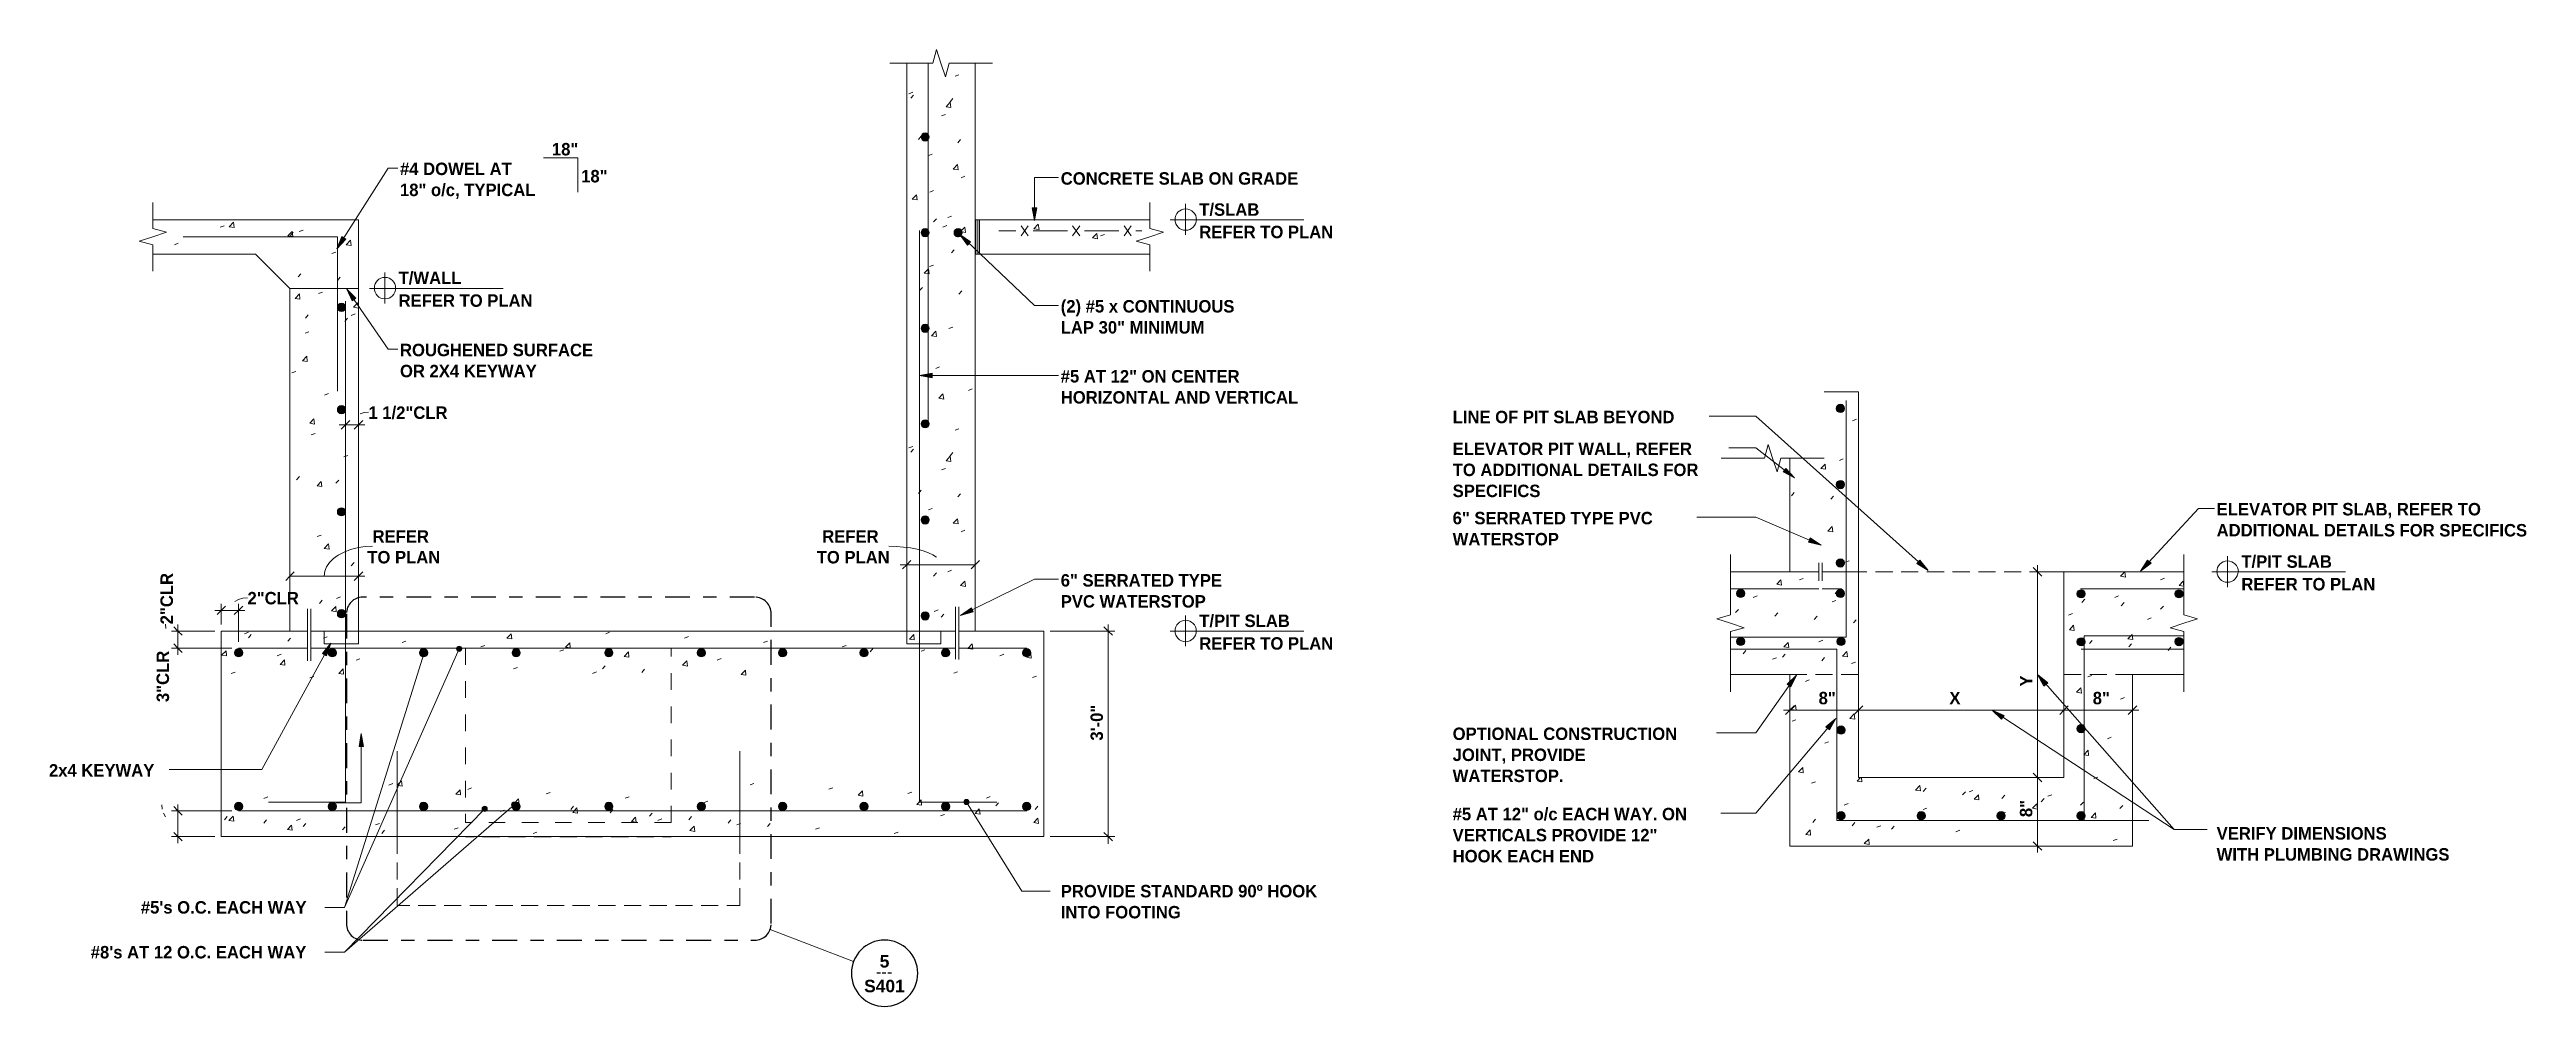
# Model space of a CAD drawing. Header units: inches. Extents: x -11943 to -10128, y -204 to 11732.
# Drawn here: x -11050.16 to -11031.49, y 0.18 to 7.39 of the extents above; entities that cross this region are included whole.
import ezdxf

# ---------------------------------------------------------------- set-up
doc = ezdxf.new("R2010")
doc.units = ezdxf.units.IN
doc.header["$MEASUREMENT"] = 0
doc.linetypes.add('Dash 1_8_', pattern=[0.25, 0.125, -0.125])
doc.linetypes.add('Dash Dot 3_16_', pattern=[0.3125, 0.1875, -0.0625, 0, -0.0625])
for name, color, linetype, lineweight in [('A-ANNO-SYMB', 150, 'Continuous', 9), ('A-DETL', 90, 'Continuous', 9), ('A-DETL-GENF', 92, 'Continuous', 9), ('A-DETL-THIN', 151, 'Continuous', 9), ('G-ANNO-TEXT', 231, 'Continuous', 9)]:
    doc.layers.add(name, color=color, linetype=linetype, lineweight=lineweight)
doc.styles.add('Arial_B_1', font='arialbd.ttf', dxfattribs={"height": 0.09375})
doc.styles.add('Century Gothic_1', font='', dxfattribs={"height": 0.09375})
doc.styles.add('Century Gothic_B_3', font='', dxfattribs={"height": 0.09375})
doc.styles.get('Century Gothic_1').set_extended_font_data('Century Gothic')
doc.styles.get('Century Gothic_B_3').set_extended_font_data('Century Gothic', bold=True)

msp = doc.modelspace()

# ---------------------------------------------------------------- texts
at = {"layer": 'A-ANNO-SYMB', "char_height": 0.09375, "attachment_point": 1, "style": 'Arial_B_1'}
for s, insert, width in [('\\fArial|b1|i0|c0|p34|;5', (-11043.90377, 0.56437), 0.088375), ('S401', (-11044.02089, 0.37817), 0.3724375)]:
    msp.add_mtext(s, dxfattribs=dict(at, insert=insert, width=width))
at = {"layer": 'G-ANNO-TEXT', "color": 147, "lineweight": 20, "char_height": 0.09375, "attachment_point": 1, "style": 'Century Gothic_B_3'}
for s, insert, width in [('#4 DOWEL AT', (-11047.51972, 6.53575), 1.0131562), ('18"', (-11046.37448, 6.68396), 0.239875), ('18" o/c, TYPICAL', (-11047.51972, 6.37726), 1.2719688), ('18"', (-11046.15388, 6.4806), 0.239875), ('CONCRETE SLAB ON GRADE', (-11042.53914, 6.4633), 2.14625), ('T/SLAB', (-11041.49477, 6.2289), 0.5081562), ('REFER TO PLAN', (-11041.49477, 6.06007), 1.1267813), ('T/WALL', (-11047.53006, 5.71368), 0.542875), ('REFER TO PLAN', (-11047.53006, 5.54306), 1.1267813), ('(2) #5 x CONTINUOUS', (-11042.53914, 5.50008), 1.6665), ('LAP 30" MINIMUM', (-11042.53914, 5.34146), 1.3571875), ('ROUGHENED SURFACE', (-11047.51972, 5.17076), 1.7201563), ('OR 2X4 KEYWAY', (-11047.51972, 5.01228), 1.2656562), ('#5 AT 12" ON CENTER', (-11042.53914, 4.97264), 1.6254688), ('1 1/2"CLR', (-11047.75755, 4.6986), 0.7385625), ('HORIZONTAL AND VERTICAL', (-11042.53914, 4.81409), 2.1399375), ('LINE OF PIT SLAB BEYOND', (-11039.58481, 4.66583), 1.9284687), ('ELEVATOR PIT WALL, REFER', (-11039.58481, 4.42636), 1.9884375), ('TO ADDITIONAL DETAILS FOR', (-11039.58481, 4.26773), 2.1715), ('SPECIFICS', (-11039.58481, 4.10917), 0.7638125), ('ELEVATOR PIT SLAB, REFER TO', (-11033.826, 3.97139), 2.1999062), ('REFER', (-11047.72654, 3.76625), 0.4355625), ('REFER', (-11044.33706, 3.76625), 0.4355625), ('WATERSTOP', (-11039.58481, 3.74554), 0.8900625), ('6" SERRATED TYPE PVC', (-11039.58481, 3.90409), 1.7012188), ('ADDITIONAL DETAILS FOR SPECIFICS', (-11033.826, 3.81275), 2.7333125), ('TO PLAN', (-11047.76617, 3.60942), 0.6470312), ('TO PLAN', (-11044.37842, 3.60942), 0.6470312), ('T/PIT SLAB', (-11033.63987, 3.57663), 0.7543437), ('6" SERRATED TYPE', (-11042.53914, 3.43531), 1.325625), ('REFER TO PLAN', (-11033.63987, 3.40608), 1.1267813), ('2"CLR', (-11048.66922, 3.30094), 0.4387187), ('PVC WATERSTOP', (-11042.53914, 3.27676), 1.2656562), ('T/PIT SLAB', (-11041.49477, 3.13025), 0.7543437), ('REFER TO PLAN', (-11041.49477, 2.9597), 1.1267813), ('8"', (-11036.82641, 2.54784), 0.1483437), ('\\fCentury Gothic|b1|i0|c0|p34|;X', (-11035.84069, 2.54784), 0.1104688), ('8"', (-11034.76007, 2.54784), 0.1483437), ('OPTIONAL CONSTRUCTION', (-11039.58481, 2.27894), 2.0515625), ('JOINT, PROVIDE', (-11039.58481, 2.12047), 1.2088437), ('2x4 KEYWAY', (-11050.16572, 2.00331), 0.972125), ('WATERSTOP.', (-11039.58481, 1.96184), 0.93425), ('VERTICALS PROVIDE 12"', (-11039.58481, 1.51548), 1.8116875), ('#5 AT 12" o/c EACH WAY. ON', (-11039.58481, 1.6741), 2.2693437), ('VERIFY DIMENSIONS', (-11033.826, 1.52881), 1.5370937), ('HOOK EACH END', (-11039.58481, 1.35699), 1.3319375), ('WITH PLUMBING DRAWINGS', (-11033.826, 1.37017), 2.1178438), ("#5's O.C. EACH WAY", (-11049.47302, 0.97079), 1.5844375), ('PROVIDE STANDARD 90º HOOK', (-11042.53914, 1.09327), 2.3671875), ('INTO FOOTING', (-11042.53914, 0.93478), 1.123625), ("#8's AT 12 O.C. EACH WAY", (-11049.85062, 0.63306), 2.0420937)]:
    msp.add_mtext(s, dxfattribs=dict(at, insert=insert, width=width))
at = {"layer": 'G-ANNO-TEXT', "color": 147, "lineweight": 20, "char_height": 0.09375, "attachment_point": 1, "rotation": 90, "style": 'Century Gothic_B_3'}
for s, insert, width in [('2"CLR', (-11049.32526, 3.05679), 0.4387187), ('3"CLR', (-11049.35456, 2.47084), 0.4387187), ('\\fCentury Gothic|b1|i0|c0|p34|;Y', (-11035.30926, 2.58808), 0.101), ('3\'-0"', (-11042.31452, 2.18052), 0.340875), ('8"', (-11035.30926, 1.604), 0.1483437)]:
    msp.add_mtext(s, dxfattribs=dict(at, insert=insert, width=width))

# ---------------------------------------------------------------- blocks, each defined once
blk = doc.blocks.new('Drafting View - Callout Head-1738297-ELEVATOR PIT SECTION')
at = {"layer": 'A-ANNO-SYMB', "lineweight": 30}
for start, end in [(360, 180), (180, 360)]:
    blk.add_arc((0, 0), 0.25, start, end, dxfattribs=at)
at = {"layer": 'A-ANNO-SYMB', "insert": (-0.066, 0.059), "char_height": 0.0937, "width": 0.16097, "attachment_point": 1, "style": 'Century Gothic_1'}
blk.add_mtext('---', dxfattribs=at)

# ---------------------------------------------------------------- hatches: boundary and pattern name
at = {"layer": 'A-DETL-GENF'}
for points in [[(-11043.56097, 6.69779), (-11043.55294, 6.69885), (-11043.54545, 6.70195), (-11043.53903, 6.70688), (-11043.53409, 6.7133), (-11043.531, 6.72079), (-11043.52994, 6.72882), (-11043.531, 6.73685), (-11043.53409, 6.74433), (-11043.53903, 6.75076), (-11043.54545, 6.75569), (-11043.55294, 6.75879), (-11043.56097, 6.75985), (-11043.569, 6.75879), (-11043.57648, 6.75569), (-11043.58291, 6.75076), (-11043.58784, 6.74433), (-11043.59094, 6.73685), (-11043.592, 6.72882), (-11043.59094, 6.72079), (-11043.58784, 6.7133), (-11043.58291, 6.70688), (-11043.57648, 6.70195), (-11043.569, 6.69885)], [(-11042.73721, 6.09851), (-11042.72008, 6.19502), (-11042.75454, 6.19502)], [(-11047.99532, 5.88649), (-11047.92821, 5.95907), (-11047.95746, 5.978)], [(-11043.56097, 5.97698), (-11043.55294, 5.97804), (-11043.54545, 5.98114), (-11043.53903, 5.98607), (-11043.53409, 5.9925), (-11043.531, 5.99998), (-11043.52994, 6.00801), (-11043.531, 6.01604), (-11043.53409, 6.02352), (-11043.53903, 6.02995), (-11043.54545, 6.03488), (-11043.55294, 6.03798), (-11043.56097, 6.03904), (-11043.569, 6.03798), (-11043.57648, 6.03488), (-11043.58291, 6.02995), (-11043.58784, 6.02352), (-11043.59094, 6.01604), (-11043.592, 6.00801), (-11043.59094, 5.99998), (-11043.58784, 5.9925), (-11043.58291, 5.98607), (-11043.57648, 5.98114), (-11043.569, 5.97804)], [(-11043.31265, 5.97698), (-11043.30462, 5.97804), (-11043.29713, 5.98114), (-11043.29365, 5.98381), (-11043.30083, 5.99353), (-11043.29024, 5.98669), (-11043.28535, 5.99353), (-11043.28268, 5.99998), (-11043.28162, 6.00801), (-11043.28268, 6.01604), (-11043.28578, 6.02352), (-11043.29071, 6.02995), (-11043.29713, 6.03488), (-11043.30462, 6.03798), (-11043.31265, 6.03904), (-11043.32068, 6.03798), (-11043.32816, 6.03488), (-11043.33459, 6.02995), (-11043.33952, 6.02352), (-11043.34262, 6.01604), (-11043.34368, 6.00801), (-11043.34262, 5.99998), (-11043.33952, 5.9925), (-11043.33459, 5.98607), (-11043.32816, 5.98114), (-11043.32068, 5.97804)], [(-11043.24218, 5.91414), (-11043.21819, 5.94014), (-11043.30083, 5.99353)], [(-11047.96094, 5.41409), (-11047.95291, 5.41515), (-11047.94543, 5.41825), (-11047.939, 5.42318), (-11047.93407, 5.4296), (-11047.93097, 5.43709), (-11047.92991, 5.44512), (-11047.93097, 5.45315), (-11047.93407, 5.46063), (-11047.939, 5.46706), (-11047.94543, 5.47199), (-11047.95291, 5.47509), (-11047.96094, 5.47615), (-11047.96897, 5.47509), (-11047.97646, 5.47199), (-11047.98288, 5.46706), (-11047.98781, 5.46063), (-11047.99091, 5.45315), (-11047.99197, 5.44512), (-11047.99091, 5.43709), (-11047.98781, 5.4296), (-11047.98288, 5.42318), (-11047.97646, 5.41825), (-11047.96897, 5.41515)], [(-11047.87987, 5.49356), (-11047.85227, 5.51435), (-11047.92135, 5.58327)], [(-11043.56097, 5.25624), (-11043.55294, 5.2573), (-11043.54545, 5.26039), (-11043.53903, 5.26533), (-11043.53409, 5.27175), (-11043.531, 5.27924), (-11043.52994, 5.28727), (-11043.531, 5.2953), (-11043.53409, 5.30278), (-11043.53903, 5.30921), (-11043.54545, 5.31414), (-11043.55294, 5.31724), (-11043.56097, 5.3183), (-11043.569, 5.31724), (-11043.57648, 5.31414), (-11043.58291, 5.30921), (-11043.58784, 5.30278), (-11043.59094, 5.2953), (-11043.592, 5.28727), (-11043.59094, 5.27924), (-11043.58784, 5.27175), (-11043.58291, 5.26533), (-11043.57648, 5.26039), (-11043.569, 5.2573)], [(-11043.50759, 4.91467), (-11043.50759, 4.94913), (-11043.6041, 4.9318)], [(-11047.96094, 4.64314), (-11047.95291, 4.64419), (-11047.94543, 4.64729), (-11047.939, 4.65223), (-11047.93407, 4.65865), (-11047.93097, 4.66614), (-11047.92991, 4.67417), (-11047.93097, 4.6822), (-11047.93407, 4.68968), (-11047.939, 4.69611), (-11047.94543, 4.70104), (-11047.95291, 4.70414), (-11047.96094, 4.7052), (-11047.96897, 4.70414), (-11047.97646, 4.70104), (-11047.98288, 4.69611), (-11047.98781, 4.68968), (-11047.99091, 4.6822), (-11047.99197, 4.67417), (-11047.99091, 4.66614), (-11047.98781, 4.65865), (-11047.98288, 4.65223), (-11047.97646, 4.64729), (-11047.96897, 4.64419)], [(-11036.66214, 4.65245), (-11036.65411, 4.65351), (-11036.64663, 4.65661), (-11036.6402, 4.66154), (-11036.63527, 4.66796), (-11036.63217, 4.67545), (-11036.63111, 4.68348), (-11036.63217, 4.69151), (-11036.63527, 4.69899), (-11036.6402, 4.70542), (-11036.64663, 4.71035), (-11036.65411, 4.71345), (-11036.66214, 4.71451), (-11036.67017, 4.71345), (-11036.67766, 4.71035), (-11036.68408, 4.70542), (-11036.68901, 4.69899), (-11036.69211, 4.69151), (-11036.69317, 4.68348), (-11036.69211, 4.67545), (-11036.68901, 4.66796), (-11036.68408, 4.66154), (-11036.67766, 4.65661), (-11036.67017, 4.65351)], [(-11043.56097, 4.53631), (-11043.55294, 4.53736), (-11043.54545, 4.54046), (-11043.53903, 4.54539), (-11043.53409, 4.55182), (-11043.531, 4.5593), (-11043.52994, 4.56734), (-11043.531, 4.57537), (-11043.53409, 4.58285), (-11043.53903, 4.58928), (-11043.54545, 4.59421), (-11043.55294, 4.59731), (-11043.56097, 4.59836), (-11043.569, 4.59731), (-11043.57648, 4.59421), (-11043.58291, 4.58928), (-11043.58784, 4.58285), (-11043.59094, 4.57537), (-11043.592, 4.56734), (-11043.59094, 4.5593), (-11043.58784, 4.55182), (-11043.58291, 4.54539), (-11043.57648, 4.54046), (-11043.569, 4.53736)], [(-11037.00733, 4.15987), (-11037.07279, 4.23219), (-11037.09358, 4.2046)], [(-11036.66214, 4.07894), (-11036.65411, 4.08), (-11036.64663, 4.0831), (-11036.6402, 4.08803), (-11036.63527, 4.09446), (-11036.63217, 4.10194), (-11036.63111, 4.10997), (-11036.63217, 4.118), (-11036.63527, 4.12548), (-11036.6402, 4.13191), (-11036.64663, 4.13684), (-11036.65411, 4.13994), (-11036.66214, 4.141), (-11036.67017, 4.13994), (-11036.67766, 4.13684), (-11036.68408, 4.13191), (-11036.68901, 4.12548), (-11036.69211, 4.118), (-11036.69317, 4.10997), (-11036.69211, 4.10194), (-11036.68901, 4.09446), (-11036.68408, 4.08803), (-11036.67766, 4.0831), (-11036.67017, 4.08)], [(-11047.96094, 3.87344), (-11047.95291, 3.8745), (-11047.94543, 3.8776), (-11047.939, 3.88253), (-11047.93407, 3.88895), (-11047.93097, 3.89644), (-11047.92991, 3.90447), (-11047.93097, 3.9125), (-11047.93407, 3.91998), (-11047.939, 3.92641), (-11047.94543, 3.93134), (-11047.95291, 3.93444), (-11047.96094, 3.9355), (-11047.96897, 3.93444), (-11047.97646, 3.93134), (-11047.98288, 3.92641), (-11047.98781, 3.91998), (-11047.99091, 3.9125), (-11047.99197, 3.90447), (-11047.99091, 3.89644), (-11047.98781, 3.88895), (-11047.98288, 3.88253), (-11047.97646, 3.8776), (-11047.96897, 3.8745)], [(-11043.56097, 3.81254), (-11043.55294, 3.81359), (-11043.54545, 3.81669), (-11043.53903, 3.82162), (-11043.53409, 3.82805), (-11043.531, 3.83553), (-11043.52994, 3.84356), (-11043.531, 3.85159), (-11043.53409, 3.85908), (-11043.53903, 3.8655), (-11043.54545, 3.87044), (-11043.55294, 3.87354), (-11043.56097, 3.87459), (-11043.569, 3.87354), (-11043.57648, 3.87044), (-11043.58291, 3.8655), (-11043.58784, 3.85908), (-11043.59094, 3.85159), (-11043.592, 3.84356), (-11043.59094, 3.83553), (-11043.58784, 3.82805), (-11043.58291, 3.82162), (-11043.57648, 3.81669), (-11043.569, 3.81359)], [(-11036.80743, 3.65309), (-11036.89023, 3.70829), (-11036.90235, 3.67543)], [(-11036.66214, 3.48839), (-11036.65411, 3.48945), (-11036.64663, 3.49255), (-11036.6402, 3.49748), (-11036.63527, 3.5039), (-11036.63217, 3.51139), (-11036.63111, 3.51942), (-11036.63217, 3.52745), (-11036.63527, 3.53493), (-11036.6402, 3.54136), (-11036.64663, 3.54629), (-11036.65411, 3.54939), (-11036.66214, 3.55045), (-11036.67017, 3.54939), (-11036.67766, 3.54629), (-11036.68408, 3.54136), (-11036.68901, 3.53493), (-11036.69211, 3.52745), (-11036.69317, 3.51942), (-11036.69211, 3.51139), (-11036.68901, 3.5039), (-11036.68408, 3.49748), (-11036.67766, 3.49255), (-11036.67017, 3.48945)], [(-11036.001, 3.46347), (-11036.06285, 3.54105), (-11036.08544, 3.51526)], [(-11034.39983, 3.45841), (-11034.32065, 3.51686), (-11034.34644, 3.54105)], [(-11043.29397, 3.12409), (-11043.19926, 3.15148), (-11043.21298, 3.18088)], [(-11037.41398, 3.25841), (-11037.40595, 3.25947), (-11037.39847, 3.26257), (-11037.39204, 3.2675), (-11037.38711, 3.27393), (-11037.38401, 3.28141), (-11037.38295, 3.28944), (-11037.38401, 3.29747), (-11037.38711, 3.30496), (-11037.39204, 3.31138), (-11037.39847, 3.31631), (-11037.40595, 3.31941), (-11037.41398, 3.32047), (-11037.42201, 3.31941), (-11037.4295, 3.31631), (-11037.43592, 3.31138), (-11037.44085, 3.30496), (-11037.44395, 3.29747), (-11037.44501, 3.28944), (-11037.44395, 3.28141), (-11037.44085, 3.27393), (-11037.43592, 3.2675), (-11037.4295, 3.26257), (-11037.42201, 3.25947)], [(-11036.66214, 3.25841), (-11036.65411, 3.25947), (-11036.64663, 3.26257), (-11036.6402, 3.2675), (-11036.63527, 3.27393), (-11036.63217, 3.28141), (-11036.63111, 3.28944), (-11036.63217, 3.29747), (-11036.63527, 3.30496), (-11036.6402, 3.31138), (-11036.64663, 3.31631), (-11036.65411, 3.31941), (-11036.66214, 3.32047), (-11036.67017, 3.31941), (-11036.67766, 3.31631), (-11036.68408, 3.31138), (-11036.68901, 3.30496), (-11036.69211, 3.29747), (-11036.69317, 3.28944), (-11036.69211, 3.28141), (-11036.68901, 3.27393), (-11036.68408, 3.2675), (-11036.67766, 3.26257), (-11036.67017, 3.25947)], [(-11034.84801, 3.25554), (-11034.83998, 3.2566), (-11034.8325, 3.2597), (-11034.82607, 3.26463), (-11034.82114, 3.27106), (-11034.81804, 3.27854), (-11034.81698, 3.28657), (-11034.81804, 3.2946), (-11034.82114, 3.30209), (-11034.82607, 3.30851), (-11034.8325, 3.31344), (-11034.83998, 3.31654), (-11034.84801, 3.3176), (-11034.85604, 3.31654), (-11034.86352, 3.31344), (-11034.86995, 3.30851), (-11034.87488, 3.30209), (-11034.87798, 3.2946), (-11034.87904, 3.28657), (-11034.87798, 3.27854), (-11034.87488, 3.27106), (-11034.86995, 3.26463), (-11034.86352, 3.2597), (-11034.85604, 3.2566)], [(-11034.11005, 3.25554), (-11034.10202, 3.2566), (-11034.09453, 3.2597), (-11034.08811, 3.26463), (-11034.08317, 3.27106), (-11034.08007, 3.27854), (-11034.07902, 3.28657), (-11034.08007, 3.2946), (-11034.08317, 3.30209), (-11034.08811, 3.30851), (-11034.09453, 3.31344), (-11034.10202, 3.31654), (-11034.11005, 3.3176), (-11034.11808, 3.31654), (-11034.12556, 3.31344), (-11034.13199, 3.30851), (-11034.13692, 3.30209), (-11034.14002, 3.2946), (-11034.14108, 3.28657), (-11034.14002, 3.27854), (-11034.13692, 3.27106), (-11034.13199, 3.26463), (-11034.12556, 3.2597), (-11034.11808, 3.2566)], [(-11047.96094, 3.10522), (-11047.95291, 3.10627), (-11047.94543, 3.10937), (-11047.939, 3.11431), (-11047.93407, 3.12073), (-11047.93097, 3.12822), (-11047.92991, 3.13625), (-11047.93097, 3.14428), (-11047.93407, 3.15176), (-11047.939, 3.15819), (-11047.94543, 3.16312), (-11047.95291, 3.16622), (-11047.96094, 3.16728), (-11047.96897, 3.16622), (-11047.97646, 3.16312), (-11047.98288, 3.15819), (-11047.98781, 3.15176), (-11047.99091, 3.14428), (-11047.99197, 3.13625), (-11047.99091, 3.12822), (-11047.98781, 3.12073), (-11047.98288, 3.11431), (-11047.97646, 3.10937), (-11047.96897, 3.10627)], [(-11043.56097, 3.08916), (-11043.55294, 3.09021), (-11043.54545, 3.09331), (-11043.53903, 3.09824), (-11043.53409, 3.10467), (-11043.531, 3.11215), (-11043.52994, 3.12018), (-11043.531, 3.12821), (-11043.53409, 3.1357), (-11043.53903, 3.14212), (-11043.54545, 3.14706), (-11043.55294, 3.15016), (-11043.56097, 3.15121), (-11043.569, 3.15016), (-11043.57648, 3.14706), (-11043.58291, 3.14212), (-11043.58784, 3.1357), (-11043.59094, 3.12821), (-11043.592, 3.12018), (-11043.59094, 3.11215), (-11043.58784, 3.10467), (-11043.58291, 3.09824), (-11043.57648, 3.09331), (-11043.569, 3.09021)], [(-11048.73624, 2.81144), (-11048.72821, 2.8125), (-11048.72072, 2.8156), (-11048.7143, 2.82053), (-11048.70937, 2.82696), (-11048.70627, 2.83444), (-11048.70521, 2.84247), (-11048.70627, 2.8505), (-11048.70937, 2.85799), (-11048.7143, 2.86441), (-11048.72072, 2.86934), (-11048.72821, 2.87244), (-11048.73624, 2.8735), (-11048.74427, 2.87244), (-11048.75175, 2.86934), (-11048.75818, 2.86441), (-11048.76311, 2.85799), (-11048.76621, 2.8505), (-11048.76727, 2.84247), (-11048.76621, 2.83444), (-11048.76311, 2.82696), (-11048.75818, 2.82053), (-11048.75175, 2.8156), (-11048.74427, 2.8125)], [(-11048.07291, 2.82061), (-11048.04185, 2.91372), (-11048.10391, 2.83794)], [(-11048.03017, 2.81144), (-11048.02214, 2.8125), (-11048.01466, 2.8156), (-11048.00823, 2.82053), (-11048.0033, 2.82696), (-11048.0002, 2.83444), (-11047.99915, 2.84247), (-11048.0002, 2.8505), (-11048.0033, 2.85799), (-11048.00823, 2.86441), (-11048.01466, 2.86934), (-11048.02214, 2.87244), (-11048.03017, 2.8735), (-11048.03821, 2.87244), (-11048.04569, 2.86934), (-11048.05212, 2.86441), (-11048.05705, 2.85799), (-11048.06015, 2.8505), (-11048.0612, 2.84247), (-11048.06015, 2.83444), (-11048.05705, 2.82696), (-11048.05212, 2.82053), (-11048.04569, 2.8156), (-11048.03821, 2.8125)], [(-11047.34206, 2.81144), (-11047.33403, 2.8125), (-11047.32654, 2.8156), (-11047.32012, 2.82053), (-11047.31519, 2.82696), (-11047.31209, 2.83444), (-11047.31103, 2.84247), (-11047.31209, 2.8505), (-11047.31519, 2.85799), (-11047.32012, 2.86441), (-11047.32654, 2.86934), (-11047.33403, 2.87244), (-11047.34206, 2.8735), (-11047.35009, 2.87244), (-11047.35757, 2.86934), (-11047.364, 2.86441), (-11047.36893, 2.85799), (-11047.37203, 2.8505), (-11047.37309, 2.84247), (-11047.37203, 2.83444), (-11047.36893, 2.82696), (-11047.364, 2.82053), (-11047.35757, 2.8156), (-11047.35009, 2.8125)], [(-11046.64384, 2.81144), (-11046.63581, 2.8125), (-11046.62833, 2.8156), (-11046.6219, 2.82053), (-11046.61697, 2.82696), (-11046.61387, 2.83444), (-11046.61281, 2.84247), (-11046.61387, 2.8505), (-11046.61697, 2.85799), (-11046.6219, 2.86441), (-11046.62833, 2.86934), (-11046.63581, 2.87244), (-11046.64384, 2.8735), (-11046.65187, 2.87244), (-11046.65936, 2.86934), (-11046.66578, 2.86441), (-11046.67071, 2.85799), (-11046.67381, 2.8505), (-11046.67487, 2.84247), (-11046.67381, 2.83444), (-11046.67071, 2.82696), (-11046.66578, 2.82053), (-11046.65936, 2.8156), (-11046.65187, 2.8125)], [(-11045.94576, 2.81144), (-11045.93773, 2.8125), (-11045.93025, 2.8156), (-11045.92382, 2.82053), (-11045.91889, 2.82696), (-11045.91579, 2.83444), (-11045.91473, 2.84247), (-11045.91579, 2.8505), (-11045.91889, 2.85799), (-11045.92382, 2.86441), (-11045.93025, 2.86934), (-11045.93773, 2.87244), (-11045.94576, 2.8735), (-11045.95379, 2.87244), (-11045.96128, 2.86934), (-11045.9677, 2.86441), (-11045.97263, 2.85799), (-11045.97573, 2.8505), (-11045.97679, 2.84247), (-11045.97573, 2.83444), (-11045.97263, 2.82696), (-11045.9677, 2.82053), (-11045.96128, 2.8156), (-11045.95379, 2.8125)], [(-11045.2487, 2.81144), (-11045.24067, 2.8125), (-11045.23319, 2.8156), (-11045.22676, 2.82053), (-11045.22183, 2.82696), (-11045.21873, 2.83444), (-11045.21767, 2.84247), (-11045.21873, 2.8505), (-11045.22183, 2.85799), (-11045.22676, 2.86441), (-11045.23319, 2.86934), (-11045.24067, 2.87244), (-11045.2487, 2.8735), (-11045.25673, 2.87244), (-11045.26422, 2.86934), (-11045.27064, 2.86441), (-11045.27557, 2.85799), (-11045.27867, 2.8505), (-11045.27973, 2.84247), (-11045.27867, 2.83444), (-11045.27557, 2.82696), (-11045.27064, 2.82053), (-11045.26422, 2.8156), (-11045.25673, 2.8125)], [(-11044.63576, 2.81144), (-11044.62773, 2.8125), (-11044.62025, 2.8156), (-11044.61382, 2.82053), (-11044.60889, 2.82696), (-11044.60579, 2.83444), (-11044.60473, 2.84247), (-11044.60579, 2.8505), (-11044.60889, 2.85799), (-11044.61382, 2.86441), (-11044.62025, 2.86934), (-11044.62773, 2.87244), (-11044.63576, 2.8735), (-11044.64379, 2.87244), (-11044.65128, 2.86934), (-11044.6577, 2.86441), (-11044.66263, 2.85799), (-11044.66573, 2.8505), (-11044.66679, 2.84247), (-11044.66573, 2.83444), (-11044.66263, 2.82696), (-11044.6577, 2.82053), (-11044.65128, 2.8156), (-11044.64379, 2.8125)], [(-11044.02238, 2.81144), (-11044.01435, 2.8125), (-11044.00687, 2.8156), (-11044.00044, 2.82053), (-11043.99551, 2.82696), (-11043.99241, 2.83444), (-11043.99136, 2.84247), (-11043.99241, 2.8505), (-11043.99551, 2.85799), (-11044.00044, 2.86441), (-11044.00687, 2.86934), (-11044.01435, 2.87244), (-11044.02238, 2.8735), (-11044.03042, 2.87244), (-11044.0379, 2.86934), (-11044.04432, 2.86441), (-11044.04926, 2.85799), (-11044.05236, 2.8505), (-11044.05341, 2.84247), (-11044.05236, 2.83444), (-11044.04926, 2.82696), (-11044.04432, 2.82053), (-11044.0379, 2.8156), (-11044.03042, 2.8125)], [(-11043.40705, 2.81144), (-11043.39902, 2.8125), (-11043.39154, 2.8156), (-11043.38511, 2.82053), (-11043.38018, 2.82696), (-11043.37708, 2.83444), (-11043.37602, 2.84247), (-11043.37708, 2.8505), (-11043.38018, 2.85799), (-11043.38511, 2.86441), (-11043.39154, 2.86934), (-11043.39902, 2.87244), (-11043.40705, 2.8735), (-11043.41508, 2.87244), (-11043.42257, 2.86934), (-11043.42899, 2.86441), (-11043.43392, 2.85799), (-11043.43702, 2.8505), (-11043.43808, 2.84247), (-11043.43702, 2.83444), (-11043.43392, 2.82696), (-11043.42899, 2.82053), (-11043.42257, 2.8156), (-11043.41508, 2.8125)], [(-11042.79623, 2.81144), (-11042.7882, 2.8125), (-11042.78072, 2.8156), (-11042.77429, 2.82053), (-11042.76936, 2.82696), (-11042.76626, 2.83444), (-11042.7652, 2.84247), (-11042.76626, 2.8505), (-11042.76936, 2.85799), (-11042.77429, 2.86441), (-11042.78072, 2.86934), (-11042.7882, 2.87244), (-11042.79623, 2.8735), (-11042.80426, 2.87244), (-11042.81174, 2.86934), (-11042.81817, 2.86441), (-11042.8231, 2.85799), (-11042.8262, 2.8505), (-11042.82726, 2.84247), (-11042.8262, 2.83444), (-11042.8231, 2.82696), (-11042.81817, 2.82053), (-11042.81174, 2.8156), (-11042.80426, 2.8125)], [(-11037.41398, 2.89664), (-11037.40595, 2.8977), (-11037.39847, 2.9008), (-11037.39204, 2.90573), (-11037.38711, 2.91216), (-11037.38401, 2.91964), (-11037.38295, 2.92767), (-11037.38401, 2.9357), (-11037.38711, 2.94319), (-11037.39204, 2.94961), (-11037.39847, 2.95454), (-11037.40595, 2.95764), (-11037.41398, 2.9587), (-11037.42201, 2.95764), (-11037.4295, 2.95454), (-11037.43592, 2.94961), (-11037.44085, 2.94319), (-11037.44395, 2.9357), (-11037.44501, 2.92767), (-11037.44395, 2.91964), (-11037.44085, 2.91216), (-11037.43592, 2.90573), (-11037.4295, 2.9008), (-11037.42201, 2.8977)], [(-11036.6576, 2.89664), (-11036.64957, 2.8977), (-11036.64208, 2.9008), (-11036.63566, 2.90573), (-11036.63073, 2.91216), (-11036.62763, 2.91964), (-11036.62657, 2.92767), (-11036.62763, 2.9357), (-11036.63073, 2.94319), (-11036.63566, 2.94961), (-11036.64208, 2.95454), (-11036.64957, 2.95764), (-11036.6576, 2.9587), (-11036.66563, 2.95764), (-11036.67311, 2.95454), (-11036.67954, 2.94961), (-11036.68447, 2.94319), (-11036.68757, 2.9357), (-11036.68863, 2.92767), (-11036.68757, 2.91964), (-11036.68447, 2.91216), (-11036.67954, 2.90573), (-11036.67311, 2.9008), (-11036.66563, 2.8977)], [(-11034.84801, 2.89403), (-11034.83998, 2.89509), (-11034.8325, 2.89819), (-11034.82607, 2.90312), (-11034.82114, 2.90954), (-11034.81804, 2.91703), (-11034.81698, 2.92506), (-11034.81804, 2.93309), (-11034.82114, 2.94057), (-11034.82607, 2.947), (-11034.8325, 2.95193), (-11034.83998, 2.95503), (-11034.84801, 2.95609), (-11034.85604, 2.95503), (-11034.86352, 2.95193), (-11034.86995, 2.947), (-11034.87488, 2.94057), (-11034.87798, 2.93309), (-11034.87904, 2.92506), (-11034.87798, 2.91703), (-11034.87488, 2.90954), (-11034.86995, 2.90312), (-11034.86352, 2.89819), (-11034.85604, 2.89509)], [(-11034.11005, 2.8958), (-11034.10202, 2.89685), (-11034.09453, 2.89995), (-11034.08811, 2.90489), (-11034.08317, 2.91131), (-11034.08007, 2.9188), (-11034.07902, 2.92683), (-11034.08007, 2.93486), (-11034.08317, 2.94234), (-11034.08811, 2.94877), (-11034.09453, 2.9537), (-11034.10202, 2.9568), (-11034.11005, 2.95786), (-11034.11808, 2.9568), (-11034.12556, 2.9537), (-11034.13199, 2.94877), (-11034.13692, 2.94234), (-11034.14002, 2.93486), (-11034.14108, 2.92683), (-11034.14002, 2.9188), (-11034.13692, 2.91131), (-11034.13199, 2.90489), (-11034.12556, 2.89995), (-11034.11808, 2.89685)], [(-11037.03673, 2.58471), (-11036.99361, 2.67416), (-11037.06412, 2.60524)], [(-11035.12472, 2.59321), (-11035.0982, 2.6166), (-11035.17542, 2.67756)], [(-11036.74378, 2.2623), (-11036.69539, 2.34669), (-11036.77138, 2.28463)], [(-11036.6576, 2.22867), (-11036.64957, 2.22973), (-11036.64208, 2.23283), (-11036.63566, 2.23776), (-11036.63073, 2.24418), (-11036.62763, 2.25167), (-11036.62657, 2.2597), (-11036.62763, 2.26773), (-11036.63073, 2.27521), (-11036.63566, 2.28164), (-11036.64208, 2.28657), (-11036.64957, 2.28967), (-11036.6576, 2.29073), (-11036.66563, 2.28967), (-11036.67311, 2.28657), (-11036.67954, 2.28164), (-11036.68447, 2.27521), (-11036.68757, 2.26773), (-11036.68863, 2.2597), (-11036.68757, 2.25167), (-11036.68447, 2.24418), (-11036.67954, 2.23776), (-11036.67311, 2.23283), (-11036.66563, 2.22973)], [(-11035.44661, 2.34092), (-11035.42724, 2.37051), (-11035.51787, 2.4088)], [(-11034.84801, 2.23991), (-11034.83998, 2.24097), (-11034.8325, 2.24407), (-11034.82607, 2.249), (-11034.82114, 2.25542), (-11034.81804, 2.26291), (-11034.81698, 2.27094), (-11034.81804, 2.27897), (-11034.82114, 2.28645), (-11034.82607, 2.29288), (-11034.8325, 2.29781), (-11034.83998, 2.30091), (-11034.84801, 2.30197), (-11034.85604, 2.30091), (-11034.86352, 2.29781), (-11034.86995, 2.29288), (-11034.87488, 2.28645), (-11034.87798, 2.27897), (-11034.87904, 2.27094), (-11034.87798, 2.26291), (-11034.87488, 2.25542), (-11034.86995, 2.249), (-11034.86352, 2.24407), (-11034.85604, 2.24097)], [(-11047.79543, 2.13648), (-11047.81276, 2.233), (-11047.82829, 2.13648), (-11047.8049, 2.13648)], [(-11048.73624, 1.65345), (-11048.72821, 1.6545), (-11048.72072, 1.6576), (-11048.7143, 1.66253), (-11048.70937, 1.66896), (-11048.70627, 1.67644), (-11048.70521, 1.68448), (-11048.70627, 1.69251), (-11048.70937, 1.69999), (-11048.7143, 1.70642), (-11048.72072, 1.71135), (-11048.72821, 1.71445), (-11048.73624, 1.7155), (-11048.74427, 1.71445), (-11048.75175, 1.71135), (-11048.75818, 1.70642), (-11048.76311, 1.69999), (-11048.76621, 1.69251), (-11048.76727, 1.68448), (-11048.76621, 1.67644), (-11048.76311, 1.66896), (-11048.75818, 1.66253), (-11048.75175, 1.6576), (-11048.74427, 1.6545)], [(-11048.03017, 1.65345), (-11048.02214, 1.6545), (-11048.01466, 1.6576), (-11048.00823, 1.66253), (-11048.0033, 1.66896), (-11048.0002, 1.67644), (-11047.99915, 1.68448), (-11048.0002, 1.69251), (-11048.0033, 1.69999), (-11048.00823, 1.70642), (-11048.01466, 1.71135), (-11048.02214, 1.71445), (-11048.03017, 1.7155), (-11048.03821, 1.71445), (-11048.04569, 1.71135), (-11048.05212, 1.70642), (-11048.05705, 1.69999), (-11048.06015, 1.69251), (-11048.0612, 1.68448), (-11048.06015, 1.67644), (-11048.05705, 1.66896), (-11048.05212, 1.66253), (-11048.04569, 1.6576), (-11048.03821, 1.6545)], [(-11047.34206, 1.65345), (-11047.33403, 1.6545), (-11047.32654, 1.6576), (-11047.32012, 1.66253), (-11047.31519, 1.66896), (-11047.31209, 1.67644), (-11047.31103, 1.68448), (-11047.31209, 1.69251), (-11047.31519, 1.69999), (-11047.32012, 1.70642), (-11047.32654, 1.71135), (-11047.33403, 1.71445), (-11047.34206, 1.7155), (-11047.35009, 1.71445), (-11047.35757, 1.71135), (-11047.364, 1.70642), (-11047.36893, 1.69999), (-11047.37203, 1.69251), (-11047.37309, 1.68448), (-11047.37203, 1.67644), (-11047.36893, 1.66896), (-11047.364, 1.66253), (-11047.35757, 1.6576), (-11047.35009, 1.6545)], [(-11046.64384, 1.65345), (-11046.63581, 1.6545), (-11046.62833, 1.6576), (-11046.6219, 1.66253), (-11046.61697, 1.66896), (-11046.61387, 1.67644), (-11046.61281, 1.68448), (-11046.61387, 1.69251), (-11046.61697, 1.69999), (-11046.6219, 1.70642), (-11046.62833, 1.71135), (-11046.63581, 1.71445), (-11046.64384, 1.7155), (-11046.65187, 1.71445), (-11046.65936, 1.71135), (-11046.66578, 1.70642), (-11046.67071, 1.69999), (-11046.67381, 1.69251), (-11046.67487, 1.68448), (-11046.67381, 1.67644), (-11046.67071, 1.66896), (-11046.66578, 1.66253), (-11046.65936, 1.6576), (-11046.65187, 1.6545)], [(-11045.94576, 1.65345), (-11045.93773, 1.6545), (-11045.93025, 1.6576), (-11045.92382, 1.66253), (-11045.91889, 1.66896), (-11045.91579, 1.67644), (-11045.91473, 1.68448), (-11045.91579, 1.69251), (-11045.91889, 1.69999), (-11045.92382, 1.70642), (-11045.93025, 1.71135), (-11045.93773, 1.71445), (-11045.94576, 1.7155), (-11045.95379, 1.71445), (-11045.96128, 1.71135), (-11045.9677, 1.70642), (-11045.97263, 1.69999), (-11045.97573, 1.69251), (-11045.97679, 1.68448), (-11045.97573, 1.67644), (-11045.97263, 1.66896), (-11045.9677, 1.66253), (-11045.96128, 1.6576), (-11045.95379, 1.6545)], [(-11045.2487, 1.65345), (-11045.24067, 1.6545), (-11045.23319, 1.6576), (-11045.22676, 1.66253), (-11045.22183, 1.66896), (-11045.21873, 1.67644), (-11045.21767, 1.68448), (-11045.21873, 1.69251), (-11045.22183, 1.69999), (-11045.22676, 1.70642), (-11045.23319, 1.71135), (-11045.24067, 1.71445), (-11045.2487, 1.7155), (-11045.25673, 1.71445), (-11045.26422, 1.71135), (-11045.27064, 1.70642), (-11045.27557, 1.69999), (-11045.27867, 1.69251), (-11045.27973, 1.68448), (-11045.27867, 1.67644), (-11045.27557, 1.66896), (-11045.27064, 1.66253), (-11045.26422, 1.6576), (-11045.25673, 1.6545)], [(-11044.63576, 1.65345), (-11044.62773, 1.6545), (-11044.62025, 1.6576), (-11044.61382, 1.66253), (-11044.60889, 1.66896), (-11044.60579, 1.67644), (-11044.60473, 1.68448), (-11044.60579, 1.69251), (-11044.60889, 1.69999), (-11044.61382, 1.70642), (-11044.62025, 1.71135), (-11044.62773, 1.71445), (-11044.63576, 1.7155), (-11044.64379, 1.71445), (-11044.65128, 1.71135), (-11044.6577, 1.70642), (-11044.66263, 1.69999), (-11044.66573, 1.69251), (-11044.66679, 1.68448), (-11044.66573, 1.67644), (-11044.66263, 1.66896), (-11044.6577, 1.66253), (-11044.65128, 1.6576), (-11044.64379, 1.6545)], [(-11044.02238, 1.65345), (-11044.01435, 1.6545), (-11044.00687, 1.6576), (-11044.00044, 1.66253), (-11043.99551, 1.66896), (-11043.99241, 1.67644), (-11043.99136, 1.68448), (-11043.99241, 1.69251), (-11043.99551, 1.69999), (-11044.00044, 1.70642), (-11044.00687, 1.71135), (-11044.01435, 1.71445), (-11044.02238, 1.7155), (-11044.03042, 1.71445), (-11044.0379, 1.71135), (-11044.04432, 1.70642), (-11044.04926, 1.69999), (-11044.05236, 1.69251), (-11044.05341, 1.68448), (-11044.05236, 1.67644), (-11044.04926, 1.66896), (-11044.04432, 1.66253), (-11044.0379, 1.6576), (-11044.03042, 1.6545)], [(-11043.40705, 1.65345), (-11043.39902, 1.6545), (-11043.39154, 1.6576), (-11043.38511, 1.66253), (-11043.38018, 1.66896), (-11043.37708, 1.67644), (-11043.37602, 1.68448), (-11043.37708, 1.69251), (-11043.38018, 1.69999), (-11043.38511, 1.70642), (-11043.39154, 1.71135), (-11043.39902, 1.71445), (-11043.40705, 1.7155), (-11043.41508, 1.71445), (-11043.42257, 1.71135), (-11043.42899, 1.70642), (-11043.43392, 1.69999), (-11043.43702, 1.69251), (-11043.43808, 1.68448), (-11043.43702, 1.67644), (-11043.43392, 1.66896), (-11043.42899, 1.66253), (-11043.42257, 1.6576), (-11043.41508, 1.6545)], [(-11042.79623, 1.65345), (-11042.7882, 1.6545), (-11042.78072, 1.6576), (-11042.77429, 1.66253), (-11042.76936, 1.66896), (-11042.76626, 1.67644), (-11042.7652, 1.68448), (-11042.76626, 1.69251), (-11042.76936, 1.69999), (-11042.77429, 1.70642), (-11042.78072, 1.71135), (-11042.7882, 1.71445), (-11042.79623, 1.7155), (-11042.80426, 1.71445), (-11042.81174, 1.71135), (-11042.81817, 1.70642), (-11042.8231, 1.69999), (-11042.8262, 1.69251), (-11042.82726, 1.68448), (-11042.8262, 1.67644), (-11042.8231, 1.66896), (-11042.81817, 1.66253), (-11042.81174, 1.6576), (-11042.80426, 1.6545)], [(-11036.6576, 1.58343), (-11036.64957, 1.58449), (-11036.64208, 1.58759), (-11036.63566, 1.59252), (-11036.63073, 1.59895), (-11036.62763, 1.60643), (-11036.62657, 1.61446), (-11036.62763, 1.62249), (-11036.63073, 1.62997), (-11036.63566, 1.6364), (-11036.64208, 1.64133), (-11036.64957, 1.64443), (-11036.6576, 1.64549), (-11036.66563, 1.64443), (-11036.67311, 1.64133), (-11036.67954, 1.6364), (-11036.68447, 1.62997), (-11036.68757, 1.62249), (-11036.68863, 1.61446), (-11036.68757, 1.60643), (-11036.68447, 1.59895), (-11036.67954, 1.59252), (-11036.67311, 1.58759), (-11036.66563, 1.58449)], [(-11036.05278, 1.58343), (-11036.04475, 1.58449), (-11036.03727, 1.58759), (-11036.03084, 1.59252), (-11036.02591, 1.59895), (-11036.02281, 1.60643), (-11036.02175, 1.61446), (-11036.02281, 1.62249), (-11036.02591, 1.62997), (-11036.03084, 1.6364), (-11036.03727, 1.64133), (-11036.04475, 1.64443), (-11036.05278, 1.64549), (-11036.06081, 1.64443), (-11036.0683, 1.64133), (-11036.07472, 1.6364), (-11036.07965, 1.62997), (-11036.08275, 1.62249), (-11036.08381, 1.61446), (-11036.08275, 1.60643), (-11036.07965, 1.59895), (-11036.07472, 1.59252), (-11036.0683, 1.58759), (-11036.06081, 1.58449)], [(-11035.45071, 1.58343), (-11035.44267, 1.58449), (-11035.43519, 1.58759), (-11035.42876, 1.59252), (-11035.42383, 1.59895), (-11035.42073, 1.60643), (-11035.41968, 1.61446), (-11035.42073, 1.62249), (-11035.42383, 1.62997), (-11035.42876, 1.6364), (-11035.43519, 1.64133), (-11035.44267, 1.64443), (-11035.45071, 1.64549), (-11035.45874, 1.64443), (-11035.46622, 1.64133), (-11035.47265, 1.6364), (-11035.47758, 1.62997), (-11035.48068, 1.62249), (-11035.48173, 1.61446), (-11035.48068, 1.60643), (-11035.47758, 1.59895), (-11035.47265, 1.59252), (-11035.46622, 1.58759), (-11035.45874, 1.58449)], [(-11034.84801, 1.58343), (-11034.83998, 1.58449), (-11034.8325, 1.58759), (-11034.82607, 1.59252), (-11034.82114, 1.59895), (-11034.81804, 1.60643), (-11034.81698, 1.61446), (-11034.81804, 1.62249), (-11034.82114, 1.62997), (-11034.82607, 1.6364), (-11034.8325, 1.64133), (-11034.83998, 1.64443), (-11034.84801, 1.64549), (-11034.85604, 1.64443), (-11034.86352, 1.64133), (-11034.86995, 1.6364), (-11034.87488, 1.62997), (-11034.87798, 1.62249), (-11034.87904, 1.61446), (-11034.87798, 1.60643), (-11034.87488, 1.59895), (-11034.86995, 1.59252), (-11034.86352, 1.58759), (-11034.85604, 1.58449)]]:
    msp.add_hatch(color=7, dxfattribs=at).paths.add_polyline_path(points, flags=0)
at = {"layer": 'G-ANNO-TEXT', "lineweight": 20}
h = msp.add_hatch(color=147, dxfattribs=at)
edge = h.paths.add_edge_path(flags=0)
edge.add_arc((-11047.33666, 2.84279), 0.01953, 0, 360)
h = msp.add_hatch(color=147, dxfattribs=at)
edge = h.paths.add_edge_path(flags=0)
edge.add_arc((-11047.07346, 2.8726), 0.01953, 0, 360)
h = msp.add_hatch(color=147, dxfattribs=at)
edge = h.paths.add_edge_path(flags=0)
edge.add_arc((-11046.8812, 1.66582), 0.01953, 0, 360)
h = msp.add_hatch(color=147, dxfattribs=at)
edge = h.paths.add_edge_path(flags=0)
edge.add_arc((-11046.65988, 1.69753), 0.01953, 0, 360)
h = msp.add_hatch(color=147, dxfattribs=at)
edge = h.paths.add_edge_path(flags=0)
edge.add_arc((-11043.24978, 1.71791), 0.01953, 0, 360)

# ---------------------------------------------------------------- linework, layer by layer
at = {"layer": 'A-ANNO-SYMB', "linetype": 'Dash Dot 3_16_', "lineweight": 30}
for p, q in [((-11044.84645, 3.26149), (-11047.79908, 3.26149)), ((-11047.92408, 3.13649), (-11047.92408, 0.80155)), ((-11044.72145, 0.80155), (-11044.72145, 3.13649)), ((-11047.79908, 0.67655), (-11044.84645, 0.67655))]:
    msp.add_line(p, q, dxfattribs=at)
at = {"layer": 'A-ANNO-SYMB'}
msp.add_line((-11044.72968, 0.75694), (-11044.10095, 0.51672), dxfattribs=at)
at = {"layer": 'A-ANNO-SYMB', "linetype": 'Dash Dot 3_16_', "lineweight": 30}
for centre, start, end in [((-11047.79908, 3.13649), 90, 180), ((-11044.84645, 3.13649), 0, 90), ((-11047.79908, 0.80155), 180, 270), ((-11044.84645, 0.80155), 270, 0)]:
    msp.add_arc(centre, 0.125, start, end, dxfattribs=at)
at = {"layer": 'A-DETL'}
for p, q in [((-11043.82819, 7.28415), (-11043.69902, 7.28415)), ((-11043.69902, 7.28415), (-11043.50253, 7.28415)), ((-11043.69902, 7.28415), (-11043.69902, 6.10557)), ((-11043.53859, 7.28415), (-11043.53859, 4.55615)), ((-11043.50253, 7.28415), (-11043.47493, 7.38773)), ((-11043.47493, 7.38773), (-11043.44207, 7.28415)), ((-11043.44207, 7.28415), (-11043.40761, 7.18258)), ((-11043.40761, 7.18258), (-11043.38022, 7.28415)), ((-11043.38022, 7.28415), (-11043.18373, 7.28415)), ((-11043.18373, 7.28415), (-11043.05441, 7.28415)), ((-11043.18373, 6.10557), (-11043.18373, 7.28415)), ((-11043.33529, 7.18798), (-11043.30609, 7.19845)), ((-11043.68349, 7.0536), (-11043.65409, 7.06567)), ((-11043.66977, 7.02095), (-11043.64903, 7.04493)), ((-11043.40261, 6.95708), (-11043.37155, 6.99154)), ((-11043.36634, 6.95203), (-11043.40261, 6.95708)), ((-11043.37315, 6.99495), (-11043.35262, 7.01914)), ((-11043.37155, 6.99154), (-11043.36634, 6.95203)), ((-11043.61117, 6.71061), (-11043.59219, 6.7348)), ((-11043.43707, 6.88816), (-11043.40761, 6.89843)), ((-11046.43834, 6.57242), (-11046.17979, 6.57242)), ((-11046.17979, 6.57242), (-11046.17979, 6.31393)), ((-11043.53699, 6.5883), (-11043.50759, 6.59856)), ((-11043.31476, 6.68481), (-11043.29578, 6.70901)), ((-11047.99532, 5.88649), (-11047.60925, 6.49484)), ((-11047.60925, 6.49484), (-11047.53688, 6.49484)), ((-11043.34922, 6.48657), (-11043.31636, 6.52103)), ((-11043.3113, 6.48152), (-11043.34922, 6.48657)), ((-11043.31636, 6.52103), (-11043.3113, 6.48152)), ((-11043.29057, 6.42106), (-11043.26132, 6.43313)), ((-11042.73721, 6.09851), (-11042.73721, 6.42252)), ((-11042.73721, 6.42252), (-11042.55645, 6.42252)), ((-11049.38266, 6.10557), (-11049.38266, 6.23469)), ((-11043.6579, 6.25956), (-11043.6253, 6.29402)), ((-11043.62184, 6.2545), (-11043.6579, 6.25956)), ((-11043.6253, 6.29402), (-11043.62184, 6.2545)), ((-11043.52693, 6.31315), (-11043.49773, 6.32507)), ((-11042.72008, 6.19502), (-11042.75454, 6.19502)), ((-11042.75454, 6.19502), (-11042.73721, 6.09851)), ((-11042.73721, 6.09851), (-11042.72008, 6.19502)), ((-11041.86691, 6.23469), (-11041.86691, 6.10557)), ((-11041.5981, 6.22443), (-11041.5981, 5.99173)), ((-11041.5981, 6.18656), (-11041.5981, 6.10557)), ((-11049.48604, 5.94354), (-11049.38266, 5.9762)), ((-11049.38266, 6.03826), (-11049.38266, 6.10557)), ((-11047.83329, 6.10557), (-11049.38266, 6.10557)), ((-11049.28094, 6.01066), (-11049.38266, 6.03826)), ((-11049.38266, 5.9762), (-11049.28094, 6.01066)), ((-11047.99192, 5.9762), (-11049.15357, 5.9762)), ((-11048.87429, 6.04852), (-11048.84509, 6.06059)), ((-11048.80717, 6.05193), (-11048.77431, 6.08638)), ((-11048.7691, 6.04692), (-11048.80717, 6.05193)), ((-11048.77431, 6.08638), (-11048.7691, 6.04692)), ((-11047.83329, 6.10557), (-11048.60888, 6.10557)), ((-11048.36591, 5.98486), (-11048.33326, 6.01752)), ((-11048.328, 5.978), (-11048.36591, 5.98486)), ((-11048.34533, 5.98646), (-11048.32619, 6.01066)), ((-11048.33326, 6.01752), (-11048.328, 5.978)), ((-11048.27987, 6.01587), (-11048.25041, 6.02799)), ((-11047.95746, 5.978), (-11047.99532, 5.88649)), ((-11047.99192, 4.81289), (-11047.99192, 5.9762)), ((-11047.92821, 5.95907), (-11047.95746, 5.978)), ((-11047.83329, 5.84703), (-11047.83329, 6.10557)), ((-11047.83329, 5.58848), (-11047.83329, 6.10557)), ((-11043.69902, 6.10557), (-11043.69902, 2.90866)), ((-11043.6025, 6.02453), (-11043.6025, 1.71575)), ((-11043.49732, 6.08859), (-11043.47674, 6.11258)), ((-11043.42675, 6.05033), (-11043.39735, 6.06245)), ((-11043.39049, 6.12124), (-11043.36129, 6.13331)), ((-11043.30083, 5.99353), (-11043.24218, 5.91414)), ((-11043.21819, 5.94014), (-11043.30083, 5.99353)), ((-11043.30083, 5.99353), (-11042.73721, 5.4591)), ((-11043.29397, 6.01621), (-11043.26132, 6.04887)), ((-11043.25611, 6.0092), (-11043.29397, 6.01621)), ((-11043.26132, 6.04887), (-11043.25611, 6.0092)), ((-11043.18373, 6.10557), (-11043.15092, 6.10557)), ((-11043.18373, 5.84703), (-11043.18373, 6.10557)), ((-11043.18373, 3.00518), (-11043.18373, 6.10557)), ((-11043.18012, 5.84703), (-11043.18012, 6.10557)), ((-11043.1648, 5.84703), (-11043.1648, 6.10557)), ((-11043.15092, 6.10557), (-11043.15092, 5.84703)), ((-11041.86691, 6.10557), (-11043.15092, 6.10557)), ((-11043.15092, 6.10557), (-11043.15092, 5.84703)), ((-11042.87685, 6.02273), (-11043.00623, 6.02273)), ((-11042.78379, 5.98306), (-11042.83739, 6.05899)), ((-11042.78379, 6.05899), (-11042.83739, 5.98306)), ((-11042.74768, 6.02273), (-11042.61835, 6.02273)), ((-11042.74087, 6.03645), (-11042.70801, 6.07091)), ((-11042.70275, 6.03139), (-11042.74087, 6.03645)), ((-11042.70801, 6.07091), (-11042.70275, 6.03139)), ((-11042.61835, 6.02273), (-11042.48918, 6.02273)), ((-11042.39607, 5.98306), (-11042.44946, 6.05899)), ((-11042.39607, 6.05899), (-11042.44946, 5.98306)), ((-11042.36001, 6.02273), (-11042.23064, 6.02273)), ((-11042.29956, 5.96934), (-11042.2669, 6.00199)), ((-11042.2669, 6.00199), (-11042.26164, 5.96248)), ((-11042.2393, 5.98486), (-11042.2099, 5.99513)), ((-11042.23064, 6.02273), (-11042.10147, 6.02273)), ((-11042.00836, 5.98306), (-11042.06175, 6.05899)), ((-11042.00836, 6.05899), (-11042.06175, 5.98306)), ((-11041.97209, 6.02273), (-11041.92897, 6.02273)), ((-11041.86691, 5.9762), (-11041.97049, 5.94354)), ((-11041.86691, 6.10557), (-11041.86691, 6.03826)), ((-11041.86691, 6.03826), (-11041.76534, 6.01066)), ((-11041.76534, 6.01066), (-11041.86691, 5.9762)), ((-11041.369, 6.10557), (-11041.7154, 6.10557)), ((-11041.5981, 6.10557), (-11041.67914, 6.10557)), ((-11041.5981, 6.02613), (-11041.5981, 6.10557)), ((-11041.5981, 6.10557), (-11041.51548, 6.10557)), ((-11040.70727, 6.10557), (-11041.369, 6.10557)), ((-11049.38266, 5.91595), (-11049.48604, 5.94354)), ((-11049.38266, 5.84703), (-11049.38266, 5.91595)), ((-11049.38266, 5.71765), (-11049.38266, 5.84703)), ((-11049.38266, 5.84703), (-11048.60888, 5.84703)), ((-11049.22068, 5.91595), (-11049.19143, 5.92802)), ((-11048.60888, 5.84703), (-11048.35038, 5.58848)), ((-11048.03318, 5.85043), (-11048.00399, 5.8607)), ((-11047.99532, 5.88649), (-11047.92821, 5.95907)), ((-11047.9248, 5.91595), (-11047.89194, 5.95041)), ((-11047.88689, 5.91068), (-11047.9248, 5.91595)), ((-11047.89194, 5.95041), (-11047.88689, 5.91068)), ((-11043.36289, 5.85569), (-11043.34236, 5.87968)), ((-11043.24218, 5.91414), (-11043.21819, 5.94014)), ((-11043.15092, 5.84703), (-11043.18373, 5.84703)), ((-11043.15092, 5.84703), (-11041.86691, 5.84703)), ((-11042.26164, 5.96248), (-11042.29956, 5.96934)), ((-11041.97049, 5.94354), (-11041.86691, 5.91595)), ((-11041.86691, 5.91595), (-11041.86691, 5.84703)), ((-11041.86691, 5.84703), (-11041.86691, 5.71765)), ((-11048.28833, 5.67453), (-11048.26774, 5.69872)), ((-11047.99192, 5.64873), (-11047.97133, 5.67293)), ((-11047.6334, 5.70739), (-11047.6334, 5.47463)), ((-11047.6334, 5.66947), (-11047.6334, 5.58848)), ((-11043.56804, 5.70212), (-11043.53518, 5.73658)), ((-11043.53013, 5.69712), (-11043.56804, 5.70212)), ((-11043.53518, 5.73658), (-11043.53013, 5.69712)), ((-11043.52832, 5.75211), (-11043.49913, 5.76258)), ((-11047.83329, 5.58848), (-11048.35038, 5.58848)), ((-11048.35038, 5.58848), (-11048.35038, 3.00518)), ((-11048.35038, 5.58848), (-11047.83329, 5.58848)), ((-11048.31066, 5.5125), (-11048.27801, 5.54716)), ((-11048.2746, 5.50749), (-11048.31066, 5.5125)), ((-11048.27801, 5.54716), (-11048.2746, 5.50749)), ((-11048.13336, 5.55062), (-11048.10391, 5.56088)), ((-11047.92981, 5.49196), (-11047.92981, 1.71575)), ((-11047.92135, 5.58327), (-11047.87987, 5.49356)), ((-11047.85222, 5.51435), (-11047.92135, 5.58327)), ((-11047.92135, 5.58327), (-11047.60925, 5.13004)), ((-11047.87987, 5.49356), (-11047.85222, 5.51435)), ((-11047.86956, 5.44543), (-11047.83695, 5.47804)), ((-11047.83329, 5.44017), (-11047.86956, 5.44543)), ((-11047.83695, 5.47804), (-11047.83329, 5.44363)), ((-11047.83329, 2.90866), (-11047.83329, 5.58848)), ((-11047.40431, 5.58848), (-11047.7507, 5.58848)), ((-11047.6334, 5.58848), (-11047.71444, 5.58848)), ((-11047.6334, 5.50909), (-11047.6334, 5.58848)), ((-11047.6334, 5.58848), (-11047.55242, 5.58848)), ((-11046.74257, 5.58848), (-11047.40431, 5.58848)), ((-11043.6025, 5.57115), (-11043.58171, 5.59534)), ((-11043.30609, 5.54536), (-11043.2853, 5.56955)), ((-11042.73721, 5.4591), (-11042.55645, 5.4591)), ((-11048.23488, 5.25075), (-11048.20569, 5.26102)), ((-11048.23148, 5.36439), (-11048.21074, 5.38859)), ((-11047.93507, 5.3386), (-11047.91433, 5.36259)), ((-11047.88689, 5.38338), (-11047.85748, 5.39545)), ((-11043.5128, 5.23161), (-11043.48019, 5.26607)), ((-11043.47674, 5.22656), (-11043.5128, 5.23161)), ((-11043.48019, 5.26607), (-11043.47674, 5.22656)), ((-11043.38182, 5.28521), (-11043.35262, 5.29713)), ((-11048.25567, 5.04219), (-11048.22281, 5.07665)), ((-11048.21941, 5.03698), (-11048.25567, 5.04219)), ((-11048.22281, 5.07665), (-11048.21941, 5.03698)), ((-11047.60925, 5.13004), (-11047.53688, 5.13004)), ((-11048.33486, 4.95073), (-11048.30566, 4.9612)), ((-11043.50759, 4.94913), (-11043.6041, 4.9318)), ((-11043.6041, 4.9318), (-11043.50759, 4.91467)), ((-11043.6041, 4.9318), (-11042.55645, 4.9318)), ((-11043.50759, 4.91467), (-11043.50759, 4.94913)), ((-11043.48179, 4.98519), (-11043.45254, 4.99726)), ((-11048.08843, 4.7837), (-11048.05918, 4.79577)), ((-11043.4576, 4.76131), (-11043.42675, 4.79396)), ((-11043.42154, 4.75424), (-11043.4576, 4.76131)), ((-11043.42675, 4.79396), (-11043.42154, 4.75424)), ((-11043.23532, 4.81975), (-11043.20612, 4.83023)), ((-11036.52655, 4.80954), (-11036.78505, 4.80954)), ((-11036.61781, 4.74403), (-11036.61781, 2.9603)), ((-11036.52655, 3.4532), (-11036.52655, 4.80954)), ((-11048.20042, 4.57168), (-11048.16942, 4.60433)), ((-11048.16416, 4.56482), (-11048.20042, 4.57168)), ((-11048.18835, 4.48383), (-11048.15916, 4.49574)), ((-11048.16942, 4.60433), (-11048.16416, 4.56482)), ((-11047.97819, 4.55961), (-11047.78516, 4.55961)), ((-11047.92981, 4.55961), (-11047.96267, 4.52855)), ((-11047.92981, 4.55961), (-11047.92981, 4.60774)), ((-11047.89721, 4.59247), (-11047.92981, 4.55961)), ((-11047.83329, 4.55961), (-11047.86615, 4.52855)), ((-11047.83329, 4.55961), (-11047.83329, 4.60774)), ((-11047.80064, 4.59247), (-11047.83329, 4.55961)), ((-11047.81962, 4.6422), (-11047.79037, 4.65267)), ((-11047.79037, 4.65267), (-11047.75756, 4.65432)), ((-11043.33529, 4.51989), (-11043.30609, 4.53036)), ((-11037.30033, 4.62512), (-11037.65014, 4.62512)), ((-11036.001, 3.46347), (-11037.30033, 4.62512)), ((-11036.56968, 4.59066), (-11036.54022, 4.60278)), ((-11047.94193, 4.31839), (-11047.91268, 4.32866)), ((-11043.68349, 4.38551), (-11043.65409, 4.39758)), ((-11043.66977, 4.35285), (-11043.64903, 4.37684)), ((-11043.40261, 4.28899), (-11043.37155, 4.32345)), ((-11043.37315, 4.32685), (-11043.35262, 4.35105)), ((-11043.37155, 4.32345), (-11043.36634, 4.28393)), ((-11037.56064, 4.30797), (-11037.43131, 4.30797)), ((-11037.30033, 4.38556), (-11037.50203, 4.38556)), ((-11037.43131, 4.30797), (-11037.23482, 4.30797)), ((-11037.00733, 4.15987), (-11037.30033, 4.38556)), ((-11037.23482, 4.30797), (-11037.20562, 4.41135)), ((-11037.20562, 4.41135), (-11037.17276, 4.30797)), ((-11037.17276, 4.30797), (-11037.1383, 4.2064)), ((-11037.1383, 4.2064), (-11037.11071, 4.30797)), ((-11037.11071, 4.30797), (-11036.91422, 4.30797)), ((-11037.04359, 4.30797), (-11037.04359, 3.4532)), ((-11036.91422, 4.30797), (-11036.78505, 4.30797)), ((-11036.6696, 4.29085), (-11036.64019, 4.30271)), ((-11048.2988, 4.14589), (-11048.27801, 4.17009)), ((-11048.14523, 4.09936), (-11048.11423, 4.13382)), ((-11048.11423, 4.13382), (-11048.10917, 4.09431)), ((-11048.00218, 4.1201), (-11047.9816, 4.14429)), ((-11043.43707, 4.22007), (-11043.40761, 4.23034)), ((-11043.36634, 4.28393), (-11043.40261, 4.28899)), ((-11037.09358, 4.2046), (-11037.07279, 4.23219)), ((-11037.00733, 4.15987), (-11037.09358, 4.2046)), ((-11037.07279, 4.23219), (-11037.00733, 4.15987)), ((-11036.81084, 4.23039), (-11036.77819, 4.26485)), ((-11036.77478, 4.22533), (-11036.81084, 4.23039)), ((-11036.77819, 4.26485), (-11036.77478, 4.22533)), ((-11048.10917, 4.09431), (-11048.14523, 4.09936)), ((-11043.61117, 4.04251), (-11043.59219, 4.06671)), ((-11043.53699, 3.92021), (-11043.50759, 3.93047)), ((-11043.31476, 4.01672), (-11043.29578, 4.04092)), ((-11037.03152, 4.02544), (-11037.01073, 4.04943)), ((-11036.73511, 3.99944), (-11036.71432, 4.02363)), ((-11034.39983, 3.45841), (-11033.96218, 3.93057)), ((-11033.96218, 3.93057), (-11033.84147, 3.93057)), ((-11043.34922, 3.81848), (-11043.31636, 3.85294)), ((-11043.3113, 3.81342), (-11043.34922, 3.81848)), ((-11043.31636, 3.85294), (-11043.3113, 3.81342)), ((-11043.29057, 3.75296), (-11043.26132, 3.76504)), ((-11037.39866, 3.86346), (-11037.74505, 3.86346)), ((-11037.30033, 3.86346), (-11037.39866, 3.86346)), ((-11036.80743, 3.65309), (-11037.30033, 3.86346)), ((-11036.75585, 3.75988), (-11036.72299, 3.79454)), ((-11036.71958, 3.75482), (-11036.75585, 3.75988)), ((-11036.72299, 3.79454), (-11036.71958, 3.75482)), ((-11048.14363, 3.71851), (-11048.11423, 3.72898)), ((-11048.09184, 3.62906), (-11048.05918, 3.66352)), ((-11048.05397, 3.62379), (-11048.09184, 3.62906)), ((-11048.05918, 3.66352), (-11048.05397, 3.62379)), ((-11048.05212, 3.52207), (-11048.02132, 3.55307)), ((-11048.02132, 3.55307), (-11047.98506, 3.57907)), ((-11047.98506, 3.57907), (-11047.94033, 3.60146)), ((-11047.94033, 3.60146), (-11047.89194, 3.62039)), ((-11047.89194, 3.62039), (-11047.83329, 3.63541)), ((-11047.83329, 3.63489), (-11047.78336, 3.64273)), ((-11047.78336, 3.64273), (-11047.72651, 3.64458)), ((-11043.7782, 3.64273), (-11043.835, 3.64458)), ((-11043.72321, 3.63932), (-11043.7782, 3.64273)), ((-11043.67142, 3.63246), (-11043.72321, 3.63932)), ((-11043.69902, 3.50489), (-11043.69902, 3.55488)), ((-11043.62144, 3.62199), (-11043.67142, 3.63246)), ((-11043.57671, 3.60992), (-11043.62144, 3.62199)), ((-11043.53699, 3.5962), (-11043.57671, 3.60992)), ((-11043.50413, 3.58067), (-11043.53699, 3.5962)), ((-11043.47674, 3.56354), (-11043.50413, 3.58067)), ((-11043.18373, 3.50489), (-11043.18373, 3.55488)), ((-11037.48991, 3.4532), (-11037.48991, 3.58237)), ((-11036.90235, 3.67543), (-11036.89023, 3.70829)), ((-11036.80743, 3.65309), (-11036.90235, 3.67543)), ((-11036.89023, 3.70829), (-11036.80743, 3.65309)), ((-11034.07237, 3.58237), (-11034.07237, 3.4532)), ((-11033.74496, 3.57045), (-11033.74496, 3.3377)), ((-11048.38139, 3.38764), (-11048.35038, 3.4205)), ((-11048.35038, 3.4205), (-11048.31773, 3.45315)), ((-11047.78516, 3.4205), (-11048.35038, 3.4205)), ((-11048.35038, 3.4205), (-11048.35038, 3.37211)), ((-11048.09184, 3.4205), (-11048.08678, 3.45655)), ((-11048.08678, 3.45655), (-11048.07291, 3.48941)), ((-11048.07291, 3.48941), (-11048.05212, 3.52207)), ((-11047.88689, 3.49808), (-11047.86615, 3.52207)), ((-11047.86615, 3.38764), (-11047.83329, 3.4205)), ((-11047.83329, 3.4205), (-11047.80064, 3.45315)), ((-11047.83329, 3.4205), (-11047.83329, 3.37211)), ((-11043.74901, 3.50489), (-11043.18373, 3.50489)), ((-11043.69902, 3.50489), (-11043.73167, 3.47389)), ((-11043.66797, 3.53754), (-11043.69902, 3.50489)), ((-11043.49732, 3.4205), (-11043.47674, 3.44448)), ((-11043.39049, 3.45315), (-11043.36129, 3.46522)), ((-11043.29397, 3.12409), (-11042.73721, 3.3963)), ((-11043.29397, 3.34812), (-11043.26132, 3.38078)), ((-11043.26132, 3.38078), (-11043.25611, 3.34111)), ((-11043.18373, 3.50489), (-11043.21479, 3.47389)), ((-11043.15092, 3.53754), (-11043.18373, 3.50489)), ((-11042.73721, 3.3963), (-11042.55645, 3.3963)), ((-11037.48991, 3.12754), (-11037.48991, 3.4532)), ((-11036.82477, 3.4532), (-11037.48991, 3.4532)), ((-11037.14171, 3.35849), (-11037.11071, 3.39114)), ((-11037.11071, 3.39114), (-11037.10565, 3.35142)), ((-11037.04359, 3.4532), (-11036.82477, 3.4532)), ((-11036.97127, 3.39295), (-11036.94182, 3.40321)), ((-11036.82477, 3.52047), (-11036.82477, 3.38428)), ((-11036.79877, 3.38428), (-11036.79877, 3.52047)), ((-11036.52655, 3.4532), (-11036.79877, 3.4532)), ((-11036.79877, 3.4532), (-11036.52655, 3.4532)), ((-11036.62487, 3.52552), (-11036.59547, 3.536)), ((-11036.52655, 2.67756), (-11036.52655, 3.4532)), ((-11036.52655, 3.4532), (-11036.46284, 3.4532)), ((-11036.39738, 3.4532), (-11036.268, 3.4532)), ((-11036.2043, 3.4532), (-11036.07497, 3.4532)), ((-11036.08544, 3.51526), (-11036.06285, 3.54105)), ((-11036.001, 3.46347), (-11036.08544, 3.51526)), ((-11036.06285, 3.54105), (-11036.001, 3.46347)), ((-11036.00946, 3.4532), (-11035.88029, 3.4532)), ((-11035.81643, 3.4532), (-11035.68726, 3.4532)), ((-11035.62179, 3.4532), (-11035.49422, 3.4532)), ((-11035.42871, 3.4532), (-11035.29954, 3.4532)), ((-11035.23568, 3.4532), (-11035.10651, 3.4532)), ((-11035.17542, 3.4532), (-11035.2236, 3.4532)), ((-11035.20808, 3.4842), (-11035.17542, 3.4532)), ((-11035.17542, 1.90218), (-11035.17542, 3.50133)), ((-11035.02552, 3.4532), (-11035.17542, 3.4532)), ((-11035.17542, 3.4532), (-11035.14442, 3.42055)), ((-11035.04104, 3.4532), (-11034.97713, 3.4532)), ((-11034.07237, 3.4532), (-11034.97713, 3.4532)), ((-11034.97713, 3.4532), (-11034.97713, 2.67756)), ((-11034.54974, 3.41874), (-11034.51874, 3.45155)), ((-11034.51368, 3.41188), (-11034.54974, 3.41874)), ((-11034.51874, 3.45155), (-11034.51368, 3.41188)), ((-11034.34644, 3.54105), (-11034.39983, 3.45841)), ((-11034.39983, 3.45841), (-11034.32065, 3.51686)), ((-11034.32065, 3.51686), (-11034.34644, 3.54105)), ((-11034.24833, 3.39295), (-11034.21887, 3.40502)), ((-11034.10863, 3.34982), (-11034.07763, 3.38248)), ((-11034.07763, 3.38248), (-11034.07237, 3.34456)), ((-11034.07237, 3.4532), (-11034.07237, 3.12754)), ((-11033.51581, 3.4532), (-11033.86221, 3.4532)), ((-11033.74496, 3.4532), (-11033.82595, 3.4532)), ((-11033.74496, 3.53238), (-11033.74496, 3.4532)), ((-11033.74496, 3.37396), (-11033.74496, 3.4532)), ((-11033.74496, 3.4532), (-11033.66392, 3.4532)), ((-11032.85407, 3.4532), (-11033.51581, 3.4532)), ((-11048.86743, 3.21013), (-11048.86743, 3.16195)), ((-11048.83457, 3.1946), (-11048.86743, 3.16195)), ((-11048.76405, 3.22906), (-11048.73645, 3.24459)), ((-11048.73826, 3.16195), (-11048.73826, 3.21013)), ((-11048.70545, 3.1946), (-11048.73826, 3.16195)), ((-11048.73645, 3.24459), (-11048.70359, 3.25326)), ((-11048.70359, 3.25326), (-11048.66913, 3.25666)), ((-11048.1263, 3.21353), (-11048.10577, 3.23773)), ((-11048.03685, 3.15854), (-11048.00399, 3.19115)), ((-11048.00399, 3.19115), (-11048.00053, 3.15148)), ((-11047.99713, 3.2516), (-11047.96772, 3.26352)), ((-11043.33189, 3.18793), (-11043.33189, 2.79423)), ((-11043.3079, 2.79053), (-11043.3079, 3.18793)), ((-11043.25611, 3.34111), (-11043.29397, 3.34812)), ((-11043.21298, 3.18088), (-11043.29397, 3.12409)), ((-11043.19926, 3.15148), (-11043.21298, 3.18088)), ((-11036.82477, 3.32403), (-11037.48991, 3.32403)), ((-11037.31927, 3.25852), (-11037.29002, 3.27064)), ((-11037.10565, 3.35142), (-11037.14171, 3.35849)), ((-11036.65067, 3.32403), (-11036.79877, 3.32403)), ((-11036.72479, 3.22566), (-11036.69539, 3.23597)), ((-11036.70065, 3.28957), (-11036.6696, 3.32222)), ((-11036.66434, 3.28431), (-11036.70065, 3.28957)), ((-11036.6696, 3.32222), (-11036.66434, 3.28431)), ((-11034.85322, 3.32403), (-11034.07237, 3.32403)), ((-11034.84115, 3.22225), (-11034.82036, 3.24645)), ((-11034.59467, 3.26012), (-11034.56527, 3.27064)), ((-11034.54474, 3.19646), (-11034.52395, 3.22045)), ((-11034.24833, 3.17046), (-11034.22754, 3.19465)), ((-11034.07237, 3.34456), (-11034.10863, 3.34982)), ((-11049.28455, 3.02571), (-11049.288, 3.05677)), ((-11049.19309, 3.00518), (-11049.24142, 3.00518)), ((-11049.19309, 3.00518), (-11049.22409, 3.03783)), ((-11049.19309, 3.05517), (-11049.19309, 2.82768)), ((-11049.16043, 2.97413), (-11049.19309, 3.00518)), ((-11048.91561, 3.00518), (-11049.19309, 3.00518)), ((-11048.91561, 3.16195), (-11048.68811, 3.16195)), ((-11048.86743, 3.16195), (-11048.89848, 3.13089)), ((-11048.86743, 3.16195), (-11048.86743, 3.05517)), ((-11048.21595, 3.00518), (-11048.86743, 3.00518)), ((-11048.86743, 3.00518), (-11048.86743, 1.4572)), ((-11048.73826, 3.16195), (-11048.7691, 3.13089)), ((-11048.73826, 2.92579), (-11048.73826, 3.16195)), ((-11048.69173, 2.98625), (-11048.66232, 2.99651)), ((-11048.35038, 3.00518), (-11048.21595, 3.00518)), ((-11048.21595, 3.17271), (-11048.21595, 2.78109)), ((-11048.19181, 2.78108), (-11048.19181, 3.17271)), ((-11043.33189, 3.00518), (-11048.19181, 3.00518)), ((-11048.19181, 3.00518), (-11048.09184, 3.00518)), ((-11048.09184, 3.00518), (-11048.09184, 2.90866)), ((-11048.00053, 3.15148), (-11048.03685, 3.15854)), ((-11045.96858, 2.98625), (-11045.93933, 2.99811)), ((-11043.49206, 3.15328), (-11043.46286, 3.16535)), ((-11043.44207, 2.90866), (-11043.44207, 3.00518)), ((-11043.44207, 3.00518), (-11043.33189, 3.00518)), ((-11043.44047, 3.11016), (-11043.41974, 3.13435)), ((-11042.66669, 3.00518), (-11043.3079, 3.00518)), ((-11043.3079, 3.00518), (-11043.18373, 3.00518)), ((-11043.29397, 3.12409), (-11043.19926, 3.15148)), ((-11042.66669, 1.4572), (-11042.66669, 3.00518)), ((-11042.61835, 3.00518), (-11042.18065, 3.00518)), ((-11042.18065, 3.00518), (-11042.21351, 3.03783)), ((-11042.18065, 3.05517), (-11042.18065, 1.40402)), ((-11042.148, 2.97413), (-11042.18065, 3.00518)), ((-11042.18065, 3.00518), (-11042.13252, 3.00518)), ((-11041.369, 3.00518), (-11041.7154, 3.00518)), ((-11041.5981, 3.00518), (-11041.67914, 3.00518)), ((-11041.5981, 3.12409), (-11041.5981, 2.89133)), ((-11041.5981, 3.08596), (-11041.5981, 3.00518)), ((-11041.5981, 2.92579), (-11041.5981, 3.00518)), ((-11041.5981, 3.00518), (-11041.51712, 3.00518)), ((-11040.70727, 3.00518), (-11041.369, 3.00518)), ((-11037.48991, 3.12754), (-11037.59329, 3.09814)), ((-11037.59329, 3.09814), (-11037.48991, 3.06548)), ((-11037.48991, 3.06548), (-11037.38653, 3.03102)), ((-11037.38653, 3.03102), (-11037.48991, 3.00343)), ((-11037.48991, 2.67756), (-11037.48991, 3.00343)), ((-11037.45205, 3.14467), (-11037.43131, 3.16886)), ((-11037.15564, 3.11887), (-11037.1349, 3.14307)), ((-11036.85923, 3.09308), (-11036.83844, 3.11707)), ((-11036.56282, 3.06708), (-11036.54203, 3.09128)), ((-11034.94267, 3.12574), (-11034.91347, 3.13781)), ((-11034.93586, 3.0155), (-11034.90481, 3.04996)), ((-11034.8996, 3.01029), (-11034.93586, 3.0155)), ((-11034.90481, 3.04996), (-11034.8996, 3.01029)), ((-11034.34825, 3.09308), (-11034.31885, 3.105)), ((-11034.07237, 3.06548), (-11034.17575, 3.03102)), ((-11034.17575, 3.03102), (-11034.07237, 3.00343)), ((-11034.07237, 3.12754), (-11033.97085, 3.09814)), ((-11033.97085, 3.09814), (-11034.07237, 3.06548)), ((-11034.07237, 3.00343), (-11034.07237, 2.67756)), ((-11049.19309, 2.87761), (-11049.24142, 2.87761)), ((-11049.19309, 2.87761), (-11049.22409, 2.90866)), ((-11049.16043, 2.8448), (-11049.19309, 2.87761)), ((-11048.78644, 2.87761), (-11049.19309, 2.87761)), ((-11048.86402, 2.82422), (-11048.83116, 2.85687)), ((-11048.82776, 2.81901), (-11048.86402, 2.82422)), ((-11048.83116, 2.85687), (-11048.82776, 2.81901)), ((-11048.21595, 2.87761), (-11048.73826, 2.87761)), ((-11048.66232, 2.95519), (-11048.64174, 2.97918)), ((-11048.04185, 2.91372), (-11048.56235, 1.96238)), ((-11048.4451, 2.81901), (-11048.41585, 2.83108)), ((-11048.36591, 2.9292), (-11048.34533, 2.95339)), ((-11045.24999, 2.87761), (-11048.19181, 2.87761)), ((-11048.10391, 2.83794), (-11048.04185, 2.91372)), ((-11048.07291, 2.82061), (-11048.10391, 2.83794)), ((-11048.0971, 2.95339), (-11048.06764, 2.96365)), ((-11048.09184, 2.90866), (-11047.83329, 2.90866)), ((-11048.04185, 2.91372), (-11048.07291, 2.82061)), ((-11047.50423, 2.91893), (-11047.47503, 2.931)), ((-11046.9096, 2.88607), (-11046.8804, 2.89819)), ((-11046.71311, 2.95339), (-11046.68051, 2.98625)), ((-11046.67705, 2.94653), (-11046.71311, 2.95339)), ((-11046.68051, 2.98625), (-11046.67705, 2.94653)), ((-11046.31518, 2.85347), (-11046.28572, 2.86373)), ((-11046.27205, 2.88447), (-11046.23919, 2.91712)), ((-11046.23579, 2.87926), (-11046.27205, 2.88447)), ((-11046.23919, 2.91712), (-11046.23579, 2.87926)), ((-11045.83074, 2.81555), (-11045.79809, 2.85001)), ((-11045.79468, 2.81034), (-11045.83074, 2.81555)), ((-11045.79809, 2.85001), (-11045.79468, 2.81034)), ((-11045.37411, 2.95339), (-11045.34491, 2.96546)), ((-11043.33189, 2.87761), (-11045.24999, 2.87761)), ((-11044.77948, 2.92074), (-11044.75028, 2.931)), ((-11044.18666, 2.88793), (-11044.15741, 2.89819)), ((-11043.97469, 2.85001), (-11043.95304, 2.87761)), ((-11043.69902, 2.90866), (-11043.44207, 2.90866)), ((-11043.68009, 2.94472), (-11043.64723, 2.97918)), ((-11043.68009, 2.94472), (-11043.64723, 2.97918)), ((-11043.64377, 2.93967), (-11043.68009, 2.94472)), ((-11043.64377, 2.93967), (-11043.68009, 2.94472)), ((-11043.64723, 2.97918), (-11043.64377, 2.93967)), ((-11043.64723, 2.97918), (-11043.64377, 2.93967)), ((-11043.59219, 2.85347), (-11043.56278, 2.86554)), ((-11043.3079, 2.87761), (-11042.79586, 2.87761)), ((-11043.23877, 2.8758), (-11043.20612, 2.91026)), ((-11043.20272, 2.87059), (-11043.23877, 2.8758)), ((-11043.20612, 2.91026), (-11043.20272, 2.87059)), ((-11042.99756, 2.82061), (-11042.96836, 2.83268)), ((-11042.7614, 2.80168), (-11042.79767, 2.80869)), ((-11042.76481, 2.84135), (-11042.7614, 2.80168)), ((-11036.61781, 2.9603), (-11037.48991, 2.9603)), ((-11036.68853, 2.87064), (-11037.48991, 2.87064)), ((-11037.3952, 2.83454), (-11037.37446, 2.85852)), ((-11037.17276, 2.79306), (-11037.14357, 2.80353)), ((-11037.09858, 2.80859), (-11037.07805, 2.83273)), ((-11037.08832, 2.88612), (-11037.05566, 2.92058)), ((-11037.05045, 2.88112), (-11037.08832, 2.88612)), ((-11037.05566, 2.92058), (-11037.05045, 2.88112)), ((-11036.82477, 2.92584), (-11036.79536, 2.93791)), ((-11036.80238, 2.78279), (-11036.78164, 2.80694)), ((-11036.68853, 1.57977), (-11036.68853, 2.87064)), ((-11036.64721, 2.81725), (-11036.6144, 2.85166)), ((-11036.60935, 2.8122), (-11036.64721, 2.81725)), ((-11036.6144, 2.85166), (-11036.60935, 2.8122)), ((-11034.84801, 2.87064), (-11034.07237, 2.87064)), ((-11034.82382, 1.57977), (-11034.82382, 2.96897)), ((-11034.82382, 2.96897), (-11034.07237, 2.96897)), ((-11034.7841, 2.91212), (-11034.76356, 2.93611)), ((-11034.49475, 2.94658), (-11034.4637, 2.98104)), ((-11034.45849, 2.94137), (-11034.49475, 2.94658)), ((-11034.48769, 2.88612), (-11034.46715, 2.91031)), ((-11034.4637, 2.98104), (-11034.45849, 2.94137)), ((-11034.19127, 2.86033), (-11034.17074, 2.88452)), ((-11034.10183, 2.92765), (-11034.07237, 2.93791)), ((-11048.79165, 2.68618), (-11048.76224, 2.6967)), ((-11048.42271, 2.75509), (-11048.39005, 2.78955)), ((-11048.38665, 2.75009), (-11048.42271, 2.75509)), ((-11048.39005, 2.78955), (-11048.38665, 2.75009)), ((-11048.19883, 2.65357), (-11048.16942, 2.66384)), ((-11047.9816, 2.68618), (-11047.94879, 2.72064)), ((-11047.94533, 2.68117), (-11047.9816, 2.68618)), ((-11047.94879, 2.72064), (-11047.94533, 2.68117)), ((-11047.85062, 2.78615), (-11047.82122, 2.79662)), ((-11046.66318, 2.72064), (-11046.63393, 2.73111)), ((-11046.0687, 2.68618), (-11046.0393, 2.6983)), ((-11045.99277, 2.72064), (-11045.97379, 2.74483)), ((-11045.69636, 2.69484), (-11045.67738, 2.71904)), ((-11045.38963, 2.74828), (-11045.35677, 2.78109)), ((-11045.35337, 2.74142), (-11045.38963, 2.74828)), ((-11045.35677, 2.78109), (-11045.35337, 2.74142)), ((-11045.12768, 2.78795), (-11045.09828, 2.79822)), ((-11044.94837, 2.67937), (-11044.91572, 2.71218)), ((-11044.91226, 2.6741), (-11044.94837, 2.67937)), ((-11044.91572, 2.71218), (-11044.91226, 2.6741)), ((-11043.34576, 2.68803), (-11043.31636, 2.6983)), ((-11042.75114, 2.65517), (-11042.72189, 2.66564)), ((-11037.48991, 2.54844), (-11037.48991, 2.67756)), ((-11037.48991, 2.67756), (-11037.04359, 2.67756)), ((-11036.99361, 2.67416), (-11037.30033, 2.2381)), ((-11037.06412, 2.60524), (-11036.99361, 2.67416)), ((-11037.04359, 2.67756), (-11037.04359, 1.38514)), ((-11037.04359, 2.67756), (-11036.91422, 2.67756)), ((-11036.99361, 2.67416), (-11037.03673, 2.58471)), ((-11036.92634, 2.62597), (-11036.89709, 2.6381)), ((-11036.84875, 2.67756), (-11036.72118, 2.67756)), ((-11036.65567, 2.67756), (-11036.52655, 2.67756)), ((-11036.57829, 2.76041), (-11036.54889, 2.77067)), ((-11036.52655, 1.90218), (-11036.52655, 2.67756)), ((-11035.17542, 2.67756), (-11035.12782, 2.59047)), ((-11035.0982, 2.6166), (-11035.17542, 2.67756)), ((-11035.17542, 2.67756), (-11034.14718, 1.51167)), ((-11035.12782, 2.59047), (-11035.0982, 2.6166)), ((-11034.97713, 2.67756), (-11034.97713, 1.90218)), ((-11034.84801, 2.67756), (-11034.97713, 2.67756)), ((-11034.79622, 2.66043), (-11034.76697, 2.67075)), ((-11034.65312, 2.67756), (-11034.7825, 2.67756)), ((-11034.46029, 2.67756), (-11034.58946, 2.67756)), ((-11034.46029, 1.38514), (-11034.46029, 2.67756)), ((-11034.46029, 2.67756), (-11034.07237, 2.67756)), ((-11034.07237, 2.67756), (-11034.07237, 2.54844)), ((-11037.03673, 2.58471), (-11037.06412, 2.60524)), ((-11037.04359, 2.4088), (-11037.04359, 2.45714)), ((-11037.01073, 2.44161), (-11037.04359, 2.4088)), ((-11037.03312, 2.41561), (-11037.00047, 2.44847)), ((-11037.00047, 2.44847), (-11036.99526, 2.41061)), ((-11036.52655, 2.4088), (-11036.52655, 2.45714)), ((-11036.4939, 2.44161), (-11036.52655, 2.4088)), ((-11034.97713, 2.4088), (-11034.97713, 2.45272)), ((-11034.94453, 2.44161), (-11034.97713, 2.4088)), ((-11034.88242, 2.54499), (-11034.84961, 2.57764)), ((-11034.84455, 2.53812), (-11034.88242, 2.54499)), ((-11034.84961, 2.57764), (-11034.84455, 2.53812)), ((-11034.54974, 2.49319), (-11034.52055, 2.50532)), ((-11034.46029, 2.4088), (-11034.46029, 2.45714)), ((-11034.42743, 2.44161), (-11034.46029, 2.4088)), ((-11036.69539, 2.34669), (-11037.30033, 1.63337)), ((-11037.09177, 2.4088), (-11036.52655, 2.4088)), ((-11037.04359, 2.4088), (-11037.07625, 2.37615)), ((-11036.99526, 2.41061), (-11037.03312, 2.41561)), ((-11037.02626, 2.32616), (-11036.99706, 2.33823)), ((-11036.77138, 2.28463), (-11036.69539, 2.34669)), ((-11036.74378, 2.2623), (-11036.77138, 2.28463)), ((-11036.69539, 2.34669), (-11036.74378, 2.2623)), ((-11036.59201, 2.34669), (-11036.55936, 2.38115)), ((-11036.55415, 2.34169), (-11036.59201, 2.34669)), ((-11036.55936, 2.38115), (-11036.55415, 2.34169)), ((-11036.52655, 2.4088), (-11036.55878, 2.37673)), ((-11036.52655, 2.4088), (-11034.97713, 2.4088)), ((-11035.51787, 2.4088), (-11035.44661, 2.34092)), ((-11035.42724, 2.37051), (-11035.51787, 2.4088)), ((-11035.51787, 2.4088), (-11034.14718, 1.51167)), ((-11035.44661, 2.34092), (-11035.42724, 2.37051)), ((-11034.97713, 2.4088), (-11035.00818, 2.37615)), ((-11034.97713, 2.4088), (-11034.41191, 2.4088)), ((-11034.46029, 2.4088), (-11034.49295, 2.37615)), ((-11047.82829, 2.13648), (-11047.81276, 2.233)), ((-11047.79543, 2.13648), (-11047.82829, 2.13648)), ((-11047.81276, 2.233), (-11047.79543, 2.13648)), ((-11047.81276, 2.233), (-11047.81276, 1.7125)), ((-11047.54214, 1.4572), (-11047.54214, 2.10202)), ((-11044.95884, 2.10202), (-11044.95884, 1.4572)), ((-11037.55362, 2.2381), (-11037.59675, 2.2381)), ((-11037.30033, 2.2381), (-11037.55362, 2.2381)), ((-11036.77984, 2.16072), (-11036.75059, 2.17099)), ((-11034.82722, 2.07287), (-11034.79457, 2.10733)), ((-11034.79116, 2.06761), (-11034.82722, 2.07287)), ((-11034.79457, 2.10733), (-11034.79116, 2.06761)), ((-11034.64972, 2.19338), (-11034.62047, 2.20545)), ((-11048.83297, 1.96238), (-11049.26054, 1.96238)), ((-11048.56235, 1.96238), (-11048.83297, 1.96238)), ((-11047.54214, 2.03656), (-11047.54214, 1.90739)), ((-11047.54034, 1.84513), (-11047.50768, 1.87773)), ((-11047.50768, 1.87773), (-11047.50423, 1.83826)), ((-11044.95884, 1.90739), (-11044.95884, 2.03656)), ((-11036.97808, 1.9453), (-11036.94527, 1.97796)), ((-11036.94182, 1.93824), (-11036.97808, 1.9453)), ((-11036.94527, 1.97796), (-11036.94182, 1.93824)), ((-11036.87976, 1.8607), (-11036.85056, 1.87118)), ((-11036.53682, 1.87618), (-11036.51102, 1.90218)), ((-11036.50076, 1.87118), (-11036.53682, 1.87618)), ((-11034.97713, 1.90218), (-11036.52655, 1.90218)), ((-11036.50416, 1.90218), (-11036.50076, 1.87118)), ((-11035.17542, 1.90218), (-11035.2236, 1.90218)), ((-11035.20808, 1.93483), (-11035.17542, 1.90218)), ((-11035.17542, 1.33696), (-11035.17542, 1.90218)), ((-11035.17542, 1.90218), (-11035.14442, 1.87118)), ((-11034.75144, 1.89516), (-11034.72224, 1.90563)), ((-11049.31194, 1.66416), (-11049.31539, 1.69682)), ((-11049.22409, 1.6831), (-11049.19309, 1.65024)), ((-11049.19309, 1.40902), (-11049.19309, 1.69862)), ((-11048.54502, 1.74515), (-11048.51582, 1.75722)), ((-11047.92981, 1.71575), (-11048.51056, 1.71575)), ((-11047.87301, 1.7125), (-11048.00053, 1.7125)), ((-11047.81276, 1.7125), (-11047.87301, 1.7125)), ((-11047.6042, 1.84513), (-11047.5748, 1.8572)), ((-11047.54214, 1.84347), (-11047.54214, 1.71436)), ((-11047.50423, 1.83826), (-11047.54034, 1.84513)), ((-11047.09923, 1.77621), (-11047.06657, 1.81067)), ((-11047.06296, 1.77095), (-11047.09923, 1.77621)), ((-11047.06657, 1.81067), (-11047.06296, 1.77095)), ((-11047.00957, 1.81227), (-11046.98032, 1.82434)), ((-11046.65812, 1.70729), (-11046.62526, 1.74175)), ((-11046.62186, 1.70203), (-11046.65812, 1.70729)), ((-11046.62526, 1.74175), (-11046.62186, 1.70203)), ((-11046.4167, 1.77961), (-11046.3875, 1.78988)), ((-11046.23233, 1.66236), (-11046.2118, 1.6865)), ((-11045.82228, 1.74675), (-11045.79288, 1.75722)), ((-11045.22765, 1.71415), (-11045.1982, 1.72442)), ((-11044.95884, 1.71436), (-11044.95884, 1.84347)), ((-11044.88126, 1.84672), (-11044.8518, 1.8572)), ((-11044.28658, 1.81407), (-11044.25738, 1.82434)), ((-11044.06615, 1.76935), (-11044.03329, 1.802)), ((-11044.02989, 1.76228), (-11044.06615, 1.76935)), ((-11044.03329, 1.802), (-11044.02989, 1.76228)), ((-11043.69216, 1.78121), (-11043.66276, 1.79168)), ((-11043.62484, 1.70022), (-11043.59219, 1.73308)), ((-11043.58874, 1.69519), (-11043.62484, 1.70022)), ((-11043.6025, 1.71575), (-11043.02175, 1.71575)), ((-11043.59219, 1.73308), (-11043.58874, 1.69519)), ((-11043.46627, 1.71575), (-11043.51465, 1.71575)), ((-11043.09913, 1.74675), (-11043.06988, 1.75887)), ((-11043.02861, 1.68836), (-11043.00783, 1.71229)), ((-11042.7322, 1.66236), (-11042.71141, 1.6865)), ((-11036.63333, 1.69362), (-11036.60408, 1.70574)), ((-11036.09571, 1.80726), (-11036.06285, 1.84172)), ((-11036.05944, 1.80226), (-11036.09571, 1.80726)), ((-11036.06285, 1.84172), (-11036.05944, 1.80226)), ((-11036.03706, 1.797), (-11036.01653, 1.82119)), ((-11035.74065, 1.7712), (-11035.71991, 1.7954)), ((-11035.69252, 1.79359), (-11035.66306, 1.80566)), ((-11035.6546, 1.73834), (-11035.62179, 1.7728)), ((-11035.61834, 1.73334), (-11035.6546, 1.73834)), ((-11035.62179, 1.7728), (-11035.61834, 1.73334)), ((-11035.44424, 1.74541), (-11035.4235, 1.7694)), ((-11035.21334, 1.67128), (-11035.18069, 1.70388)), ((-11035.18069, 1.70388), (-11035.17702, 1.66442)), ((-11035.14783, 1.71941), (-11035.12709, 1.7436)), ((-11035.09784, 1.76094), (-11035.06864, 1.7728)), ((-11034.85141, 1.69362), (-11034.83068, 1.71781)), ((-11034.555, 1.66783), (-11034.53422, 1.69181)), ((-11049.288, 1.60732), (-11049.30348, 1.63471)), ((-11049.19309, 1.65024), (-11049.24142, 1.65024)), ((-11049.19309, 1.65024), (-11049.16043, 1.61758)), ((-11048.78644, 1.65024), (-11049.19309, 1.65024)), ((-11048.84323, 1.58477), (-11048.8227, 1.60892)), ((-11048.80877, 1.57972), (-11048.77777, 1.61237)), ((-11048.77271, 1.57265), (-11048.80877, 1.57972)), ((-11048.77777, 1.61237), (-11048.77271, 1.57265)), ((-11045.24999, 1.65024), (-11048.73826, 1.65024)), ((-11048.54682, 1.55898), (-11048.52608, 1.58312)), ((-11048.36772, 1.5108), (-11048.33666, 1.54345)), ((-11048.33145, 1.50559), (-11048.36772, 1.5108)), ((-11048.33666, 1.54345), (-11048.33145, 1.50559)), ((-11048.2988, 1.57972), (-11048.26934, 1.58998)), ((-11048.25041, 1.53319), (-11048.22967, 1.55717)), ((-11047.954, 1.50719), (-11047.93326, 1.53138)), ((-11047.70412, 1.54686), (-11047.67472, 1.55717)), ((-11047.65759, 1.4814), (-11047.63685, 1.50559)), ((-11047.54214, 1.65024), (-11047.54214, 1.52127)), ((-11047.1113, 1.5124), (-11047.0821, 1.52452)), ((-11046.7631, 1.64683), (-11046.7339, 1.6573)), ((-11046.21681, 1.63997), (-11046.1858, 1.67283)), ((-11046.18075, 1.63311), (-11046.21681, 1.63997)), ((-11046.1858, 1.67283), (-11046.18075, 1.63311)), ((-11045.93592, 1.63657), (-11045.91519, 1.66071)), ((-11045.77575, 1.57105), (-11045.7447, 1.60371)), ((-11045.73943, 1.56584), (-11045.77575, 1.57105)), ((-11045.7447, 1.60371), (-11045.73943, 1.56584)), ((-11045.63951, 1.61077), (-11045.61878, 1.63471)), ((-11045.57565, 1.57972), (-11045.5464, 1.59179)), ((-11045.3431, 1.58477), (-11045.32236, 1.60892)), ((-11045.33444, 1.50213), (-11045.30338, 1.53659)), ((-11045.29838, 1.49692), (-11045.33444, 1.50213)), ((-11045.30338, 1.53659), (-11045.29838, 1.49692)), ((-11042.79586, 1.65024), (-11045.24999, 1.65024)), ((-11045.04669, 1.55898), (-11045.0259, 1.58312)), ((-11044.98118, 1.54686), (-11044.95198, 1.55717)), ((-11044.95884, 1.52127), (-11044.95884, 1.65024)), ((-11044.75028, 1.53319), (-11044.72949, 1.55717)), ((-11044.38655, 1.51426), (-11044.3573, 1.52452)), ((-11043.46627, 1.65024), (-11043.51465, 1.65024)), ((-11043.44573, 1.61418), (-11043.41628, 1.62444)), ((-11043.18373, 1.6313), (-11043.15273, 1.66576)), ((-11043.14747, 1.62625), (-11043.18373, 1.6313)), ((-11043.15273, 1.66576), (-11043.14747, 1.62625)), ((-11042.74247, 1.56239), (-11042.71141, 1.59684)), ((-11042.70641, 1.55717), (-11042.74247, 1.56239)), ((-11042.71141, 1.59684), (-11042.70641, 1.55717)), ((-11037.48811, 1.63337), (-11037.56409, 1.63337)), ((-11037.30033, 1.63337), (-11037.48811, 1.63337)), ((-11036.92288, 1.47299), (-11036.89023, 1.50745)), ((-11036.89023, 1.50745), (-11036.88682, 1.46772)), ((-11036.86949, 1.56424), (-11036.84875, 1.58843)), ((-11034.33778, 1.57977), (-11036.68853, 1.57977)), ((-11036.57308, 1.53845), (-11036.55234, 1.56264)), ((-11036.38691, 1.52818), (-11036.35766, 1.53845)), ((-11036.27667, 1.51266), (-11036.25588, 1.53685)), ((-11036.03886, 1.66081), (-11036.00946, 1.67128)), ((-11035.79244, 1.49372), (-11035.76303, 1.50585)), ((-11035.44604, 1.62816), (-11035.41664, 1.63842)), ((-11035.17702, 1.66442), (-11035.21334, 1.67128)), ((-11034.77223, 1.60236), (-11034.73952, 1.63667)), ((-11034.73597, 1.5971), (-11034.77223, 1.60236)), ((-11034.73952, 1.63667), (-11034.73597, 1.5971)), ((-11049.19309, 1.4572), (-11049.24142, 1.4572)), ((-11049.22409, 1.48826), (-11049.19309, 1.4572)), ((-11049.19309, 1.4572), (-11049.16043, 1.42455)), ((-11048.91561, 1.4572), (-11049.19309, 1.4572)), ((-11048.86743, 1.4572), (-11042.66669, 1.4572)), ((-11047.54214, 1.4572), (-11047.54214, 1.32643)), ((-11047.02505, 1.45581), (-11046.96139, 1.45581)), ((-11046.89753, 1.45581), (-11046.76836, 1.45581)), ((-11046.70285, 1.45581), (-11046.57368, 1.45581)), ((-11046.51667, 1.4798), (-11046.48742, 1.49166)), ((-11046.50981, 1.45581), (-11046.38064, 1.45581)), ((-11046.31518, 1.45581), (-11046.1858, 1.45581)), ((-11046.1221, 1.45581), (-11045.99277, 1.45581)), ((-11045.92726, 1.45581), (-11045.79809, 1.45581)), ((-11045.73422, 1.45581), (-11045.60505, 1.45581)), ((-11045.54119, 1.45581), (-11045.47588, 1.45581)), ((-11044.95884, 1.32643), (-11044.95884, 1.4572)), ((-11043.79373, 1.4814), (-11043.76448, 1.49166)), ((-11042.61835, 1.4572), (-11042.18065, 1.4572)), ((-11042.18065, 1.4572), (-11042.21351, 1.48826)), ((-11042.148, 1.42455), (-11042.18065, 1.4572)), ((-11042.18065, 1.4572), (-11042.13252, 1.4572)), ((-11037.04359, 1.38514), (-11034.46029, 1.38514)), ((-11036.88682, 1.46772), (-11036.92288, 1.47299)), ((-11036.48178, 1.40407), (-11036.44897, 1.43853)), ((-11036.44551, 1.39881), (-11036.48178, 1.40407)), ((-11036.44897, 1.43853), (-11036.44551, 1.39881)), ((-11035.17542, 1.38514), (-11035.2236, 1.38514)), ((-11035.20808, 1.41779), (-11035.17542, 1.38514)), ((-11035.17542, 1.38514), (-11035.14442, 1.35408)), ((-11034.60499, 1.42826), (-11034.57574, 1.43853)), ((-11047.54214, 1.26278), (-11047.54214, 1.1334)), ((-11044.95884, 1.1334), (-11044.95884, 1.26278)), ((-11047.54214, 1.06789), (-11047.54214, 0.93872)), ((-11047.54214, 0.93872), (-11047.44563, 0.93872)), ((-11047.38192, 0.93872), (-11047.25254, 0.93872)), ((-11047.18708, 0.93872), (-11047.05791, 0.93872)), ((-11046.99405, 0.93872), (-11046.86488, 0.93872)), ((-11046.79936, 0.93872), (-11046.67004, 0.93872)), ((-11046.60633, 0.93872), (-11046.47695, 0.93872)), ((-11046.41149, 0.93872), (-11046.28232, 0.93872)), ((-11046.21866, 0.93872), (-11046.08929, 0.93872)), ((-11046.02558, 0.93872), (-11045.89625, 0.93872)), ((-11045.83074, 0.93872), (-11045.70157, 0.93872)), ((-11045.63771, 0.93872), (-11045.50854, 0.93872)), ((-11045.44302, 0.93872), (-11045.31385, 0.93872)), ((-11045.24999, 0.93872), (-11045.12082, 0.93872)), ((-11045.05536, 0.93872), (-11044.95884, 0.93872)), ((-11044.95884, 0.93872), (-11044.95884, 1.06789))]:
    msp.add_line(p, q, dxfattribs=at)
at = {"layer": 'A-DETL', "linetype": 'Dash 1_8_'}
for p, q in [((-11047.02505, 2.87761), (-11047.02505, 1.56318)), ((-11045.47588, 1.56318), (-11045.47588, 2.87761)), ((-11045.47588, 1.56318), (-11047.02505, 1.56318))]:
    msp.add_line(p, q, dxfattribs=at)
at = {"layer": 'A-DETL'}
for centre, radius, start, end in [((-11041.59946, 6.10853), 0.07804, 89.001056, 180.998944), ((-11041.59815, 6.10717), 0.08104, 270.035211, 358.870576), ((-11047.6334, 5.59009), 0.081, 270.004068, 89.995932), ((-11033.74636, 3.45621), 0.07799, 88.967749, 182.209995), ((-11033.74487, 3.45492), 0.08095, 269.936447, 358.785565), ((-11041.5981, 3.00679), 0.081, 270.004068, 89.995932)]:
    msp.add_arc(centre, radius, start, end, dxfattribs=at)
for points in [[(-11041.5981, 6.18656), (-11041.55247, 6.18656), (-11041.51548, 6.15141), (-11041.51548, 6.10557)], [(-11041.5981, 6.02613), (-11041.64303, 6.02613), (-11041.67749, 6.06245), (-11041.67749, 6.10717)], [(-11047.71279, 5.59008), (-11047.71279, 5.63501), (-11047.67833, 5.67112), (-11047.6334, 5.67112)], [(-11047.6334, 5.50909), (-11047.67833, 5.50909), (-11047.71279, 5.54536), (-11047.71279, 5.59008)], [(-11033.74496, 3.37396), (-11033.78889, 3.37396), (-11033.82258, 3.40927), (-11033.82258, 3.4532)], [(-11033.74496, 3.53419), (-11033.69921, 3.53419), (-11033.66207, 3.49894), (-11033.66207, 3.4532)], [(-11041.67749, 3.00678), (-11041.67749, 3.0515), (-11041.64303, 3.08782), (-11041.5981, 3.08782)], [(-11041.5981, 2.92579), (-11041.64303, 2.92579), (-11041.67749, 2.96206), (-11041.67749, 3.00678)]]:
    msp.add_open_spline(points, degree=3, dxfattribs=at)
at = {"layer": 'A-DETL-THIN'}
msp.add_line((-11034.14718, 1.51167), (-11033.89718, 1.51167), dxfattribs=at)
for centre in [(-11043.56097, 6.72882), (-11043.56097, 6.00801), (-11043.31265, 6.00801), (-11047.96094, 5.44512), (-11043.56097, 5.2872), (-11047.96094, 4.67417), (-11036.66214, 4.68348), (-11043.56097, 4.56734), (-11036.66214, 4.10997), (-11047.96094, 3.90447), (-11043.56097, 3.84356), (-11036.66214, 3.51942), (-11037.41398, 3.28944), (-11036.66214, 3.28944), (-11034.84801, 3.28657), (-11034.11005, 3.28657), (-11047.96094, 3.13625), (-11043.56097, 3.12018), (-11048.73624, 2.84247), (-11048.03017, 2.84247), (-11047.34206, 2.84247), (-11046.64384, 2.84247), (-11045.94576, 2.84247), (-11045.2487, 2.84247), (-11044.63576, 2.84247), (-11044.02238, 2.84247), (-11043.40705, 2.84247), (-11042.79623, 2.84247), (-11037.41398, 2.92767), (-11036.6576, 2.92767), (-11034.84801, 2.92506), (-11034.11005, 2.92683), (-11036.6576, 2.2597), (-11034.84801, 2.27094), (-11048.73624, 1.68448), (-11048.03017, 1.68448), (-11047.34206, 1.68448), (-11046.64384, 1.68448), (-11045.94576, 1.68448), (-11045.2487, 1.68448), (-11044.63576, 1.68448), (-11044.02238, 1.68448), (-11043.40705, 1.68448), (-11042.79623, 1.68448), (-11036.6576, 1.61446), (-11036.05278, 1.61446), (-11035.45071, 1.61446), (-11034.84801, 1.61446)]:
    msp.add_circle(centre, 0.03103, dxfattribs=at)
for centre, start, end in [((-11043.56097, 6.72882), 0, 180), ((-11043.56097, 6.72882), 180, 0), ((-11043.56097, 6.00801), 0, 180), ((-11043.56097, 6.00801), 180, 0), ((-11043.31265, 6.00801), 0, 180), ((-11043.31265, 6.00801), 180, 308.130966), ((-11043.31265, 6.00801), 316.437198, 0), ((-11047.96094, 5.44512), 0, 180), ((-11047.96094, 5.44512), 180, 0), ((-11043.56097, 5.28727), 0, 180), ((-11043.56097, 5.28727), 180, 360), ((-11047.96094, 4.67417), 0, 180), ((-11047.96094, 4.67417), 180, 0), ((-11036.66214, 4.68348), 0, 180), ((-11036.66214, 4.68348), 180, 0), ((-11043.56097, 4.56734), 0, 180), ((-11043.56097, 4.56734), 180, 360), ((-11036.66214, 4.10997), 0, 180), ((-11036.66214, 4.10997), 180, 0), ((-11047.96094, 3.90447), 0, 180), ((-11047.96094, 3.90447), 180, 0), ((-11043.56097, 3.84356), 0, 180), ((-11043.56097, 3.84356), 180, 360), ((-11036.66214, 3.51942), 0, 180), ((-11036.66214, 3.51942), 180, 0), ((-11037.41398, 3.28944), 0, 180), ((-11037.41398, 3.28944), 180, 0), ((-11036.66214, 3.28944), 0, 180), ((-11036.66214, 3.28944), 180, 0), ((-11034.84801, 3.28657), 0, 180), ((-11034.84801, 3.28657), 180, 0), ((-11034.11005, 3.28657), 0, 180), ((-11034.11005, 3.28657), 180, 0), ((-11047.96094, 3.13625), 0, 180), ((-11047.96094, 3.13625), 180, 0), ((-11043.56097, 3.12018), 0, 180), ((-11043.56097, 3.12018), 180, 360), ((-11048.73624, 2.84247), 0, 180), ((-11048.73624, 2.84247), 180, 360), ((-11048.03017, 2.84247), 0, 180), ((-11048.03017, 2.84247), 180, 360), ((-11047.34206, 2.84247), 0, 180), ((-11047.34206, 2.84247), 180, 360), ((-11046.64384, 2.84247), 0, 180), ((-11046.64384, 2.84247), 180, 0), ((-11045.94576, 2.84247), 0, 180), ((-11045.94576, 2.84247), 180, 360), ((-11045.2487, 2.84247), 0, 180), ((-11045.2487, 2.84247), 180, 360), ((-11044.63576, 2.84247), 360, 180), ((-11044.63576, 2.84247), 180, 360), ((-11044.02238, 2.84247), 0, 180), ((-11044.02238, 2.84247), 180, 360), ((-11043.40705, 2.84247), 0, 180), ((-11043.40705, 2.84247), 180, 360), ((-11042.79623, 2.84247), 0, 180), ((-11042.79623, 2.84247), 180, 360), ((-11037.41398, 2.92767), 0, 180), ((-11037.41398, 2.92767), 180, 0), ((-11036.6576, 2.92767), 0, 180), ((-11036.6576, 2.92767), 180, 360), ((-11034.84801, 2.92506), 0, 180), ((-11034.84801, 2.92506), 180, 0), ((-11034.11005, 2.92683), 0, 180), ((-11034.11005, 2.92683), 180, 360), ((-11036.6576, 2.2597), 0, 180), ((-11036.6576, 2.2597), 180, 360), ((-11034.84801, 2.27094), 0, 180), ((-11034.84801, 2.27094), 180, 360), ((-11048.73624, 1.68448), 0, 180), ((-11048.73624, 1.68448), 180, 360), ((-11048.03017, 1.68448), 0, 180), ((-11048.03017, 1.68448), 180, 360), ((-11047.34206, 1.68448), 0, 180), ((-11047.34206, 1.68448), 180, 360), ((-11046.64384, 1.68448), 0, 180), ((-11046.64384, 1.68448), 180, 360), ((-11045.94576, 1.68448), 0, 180), ((-11045.94576, 1.68448), 180, 360), ((-11045.2487, 1.68448), 0, 180), ((-11045.2487, 1.68448), 180, 360), ((-11044.63576, 1.68448), 360, 180), ((-11044.63576, 1.68448), 180, 360), ((-11044.02238, 1.68448), 0, 180), ((-11044.02238, 1.68448), 180, 360), ((-11043.40705, 1.68448), 0, 180), ((-11043.40705, 1.68448), 180, 360), ((-11042.79623, 1.68448), 0, 180), ((-11042.79623, 1.68448), 180, 360), ((-11036.6576, 1.61446), 0, 180), ((-11036.6576, 1.61446), 180, 360), ((-11036.05278, 1.61446), 0, 180), ((-11036.05278, 1.61446), 180, 360), ((-11035.45071, 1.61446), 0, 180), ((-11035.45071, 1.61446), 180, 360), ((-11034.84801, 1.61446), 0, 180), ((-11034.84801, 1.61446), 180, 360)]:
    msp.add_arc(centre, 0.03103, start, end, dxfattribs=at)
at = {"layer": 'G-ANNO-TEXT', "color": 147, "lineweight": 20}
for p, q in [((-11047.07346, 2.8726), (-11047.93859, 0.92392)), ((-11047.33666, 2.84279), (-11047.93859, 0.92392)), ((-11046.65988, 1.69753), (-11047.93859, 0.58619)), ((-11043.24978, 1.71791), (-11042.83332, 1.04639)), ((-11046.8812, 1.66582), (-11047.93859, 0.58619)), ((-11042.83332, 1.04639), (-11042.61914, 1.04639)), ((-11047.93859, 0.92392), (-11048.08677, 0.92392)), ((-11047.93859, 0.92392), (-11048.08677, 0.92392)), ((-11047.93859, 0.58619), (-11048.08677, 0.58619)), ((-11047.93859, 0.58619), (-11048.08677, 0.58619))]:
    msp.add_line(p, q, dxfattribs=at)
for centre in [(-11047.33666, 2.84279), (-11047.07346, 2.8726), (-11046.8812, 1.66582), (-11046.65988, 1.69753), (-11043.24978, 1.71791)]:
    msp.add_circle(centre, 0.01953, dxfattribs=at)

# ---------------------------------------------------------------- block references
at = {"layer": 'A-ANNO-SYMB'}
msp.add_blockref('Drafting View - Callout Head-1738297-ELEVATOR PIT SECTION', (-11043.86741, 0.42749), dxfattribs=at)

msp.set_redraw_order([(e.dxf.handle, doc.entitydb.next_handle()) for e in msp.query("TEXT MTEXT ATTDEF DIMENSION ARC_DIMENSION")])  # texts and dimensions are drawn at this point

doc.saveas('drawing.dxf')
